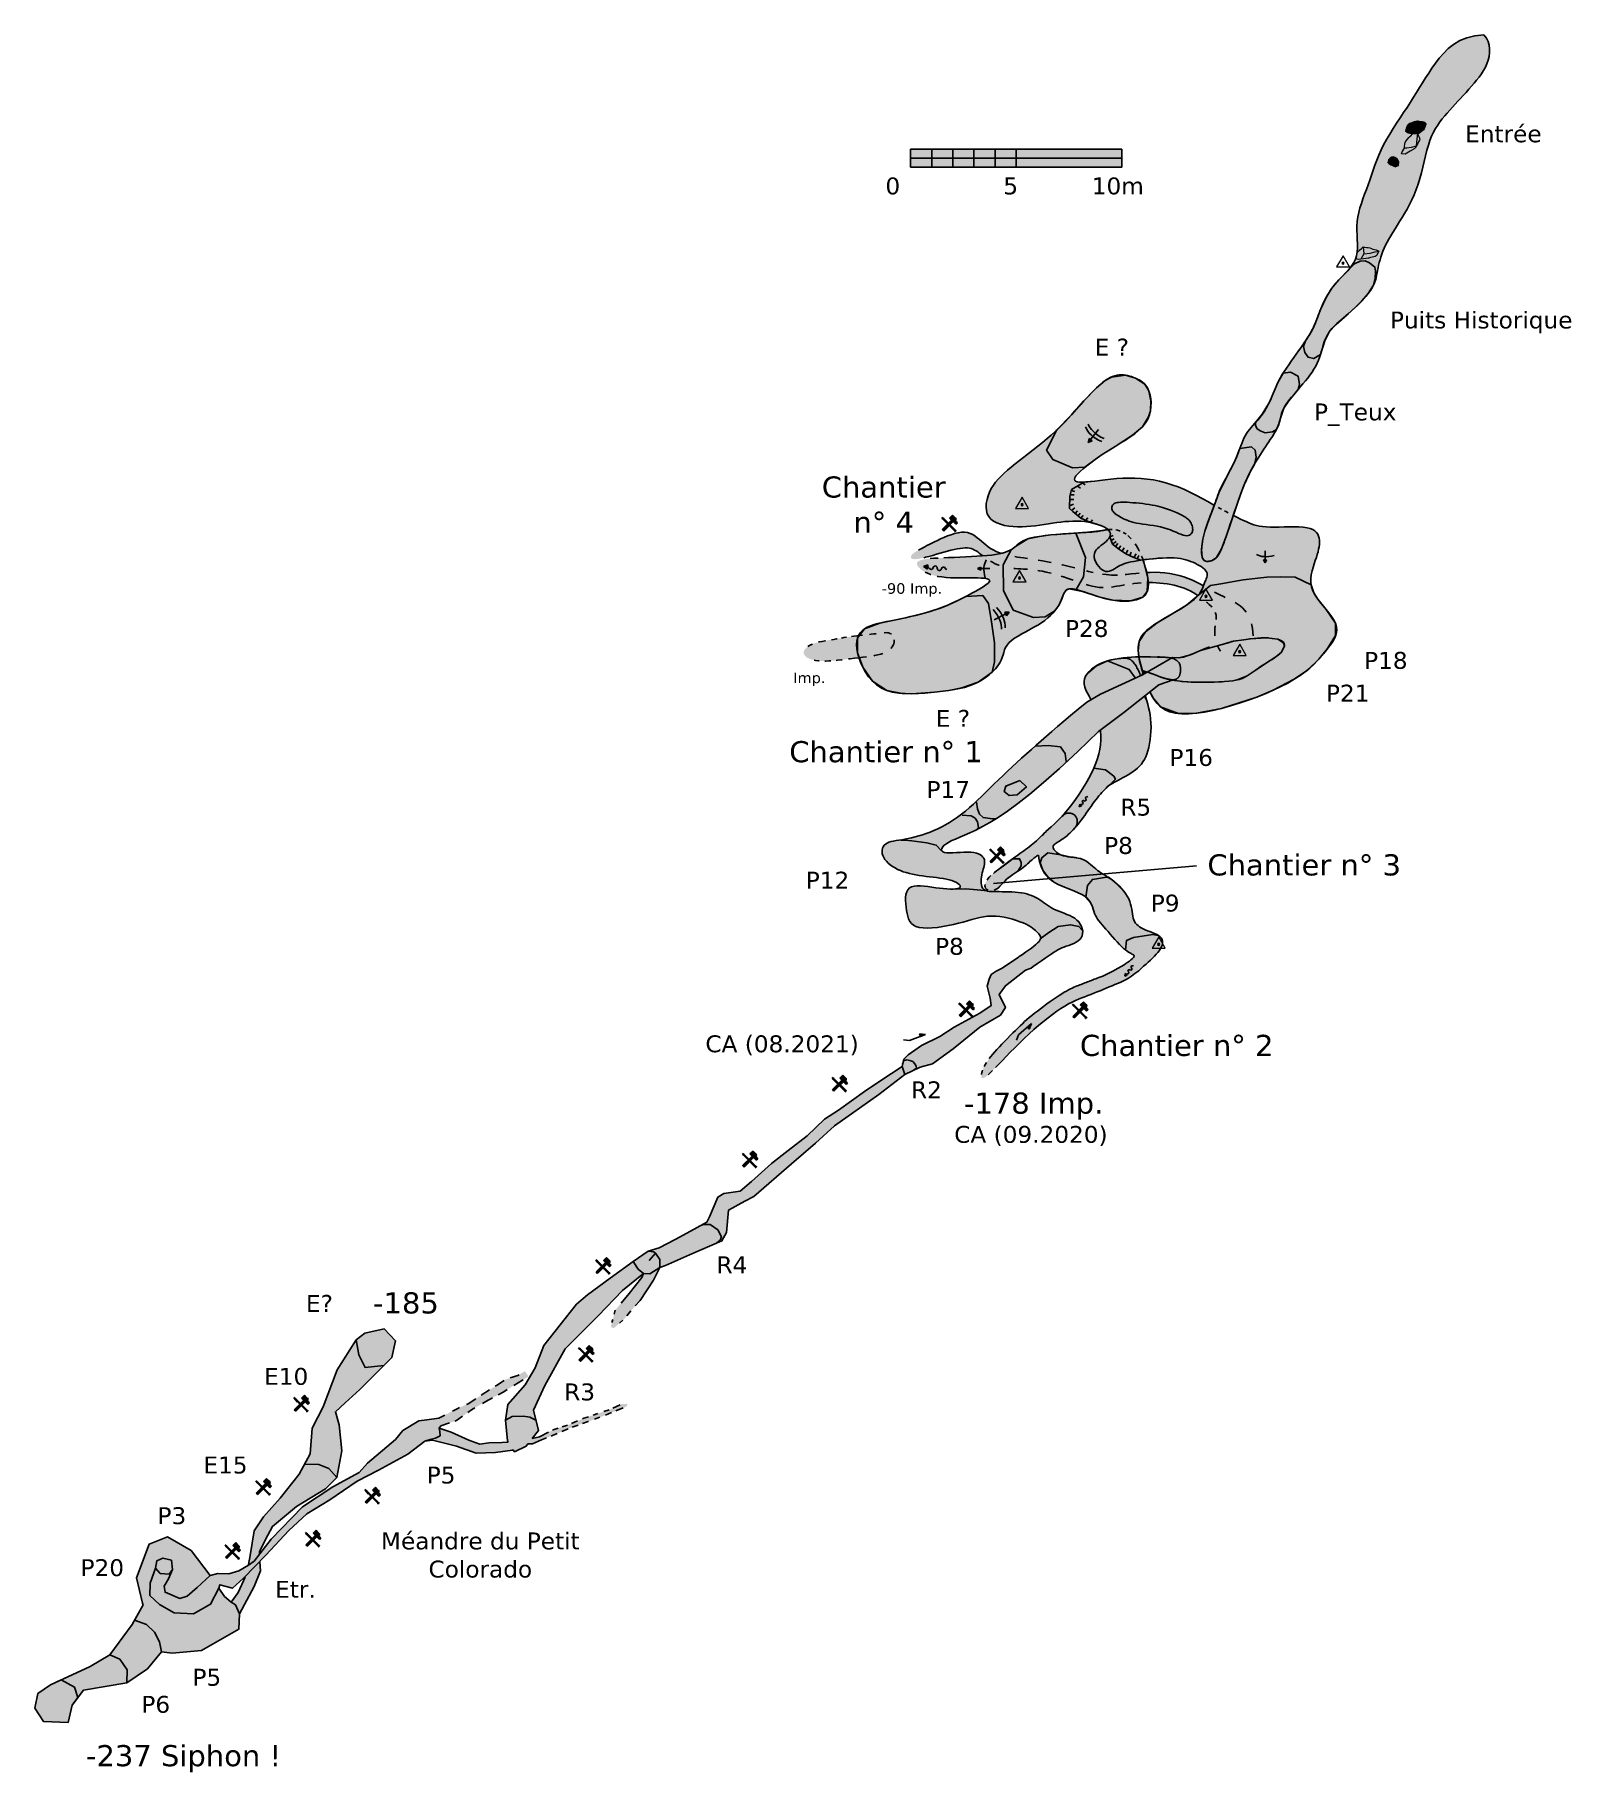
# Model space of a CAD drawing. Header units: metres. Extents: x -1178 to 131, y -250 to 398.
# Drawn here: x -223.3 to -150.6, y -188.8 to -106.6 of the extents above; entities that cross this region are included whole.
import ezdxf

# ---------------------------------------------------------------- set-up
doc = ezdxf.new("R2010")
doc.units = ezdxf.units.M
doc.header["$MEASUREMENT"] = 0
for name, color, linetype in [('Blocs - Actifs', 170, 'Continuous'), ("Blocs - Courant d'air", 204, 'Continuous'), ('Blocs - Echelle', 250, 'Continuous'), ('Blocs - Pentes', 36, 'Continuous'), ('Topo Dessin - Actifs', 170, 'Continuous'), ('Topo Dessin - Divers', 92, 'Continuous'), ('Topo Dessin - Galeries', 1, 'Continuous'), ('Topo Dessin - Légendes Grosses', 250, 'Continuous'), ('Topo Dessin - Puits', 248, 'Continuous'), ('Topo Dessin - Spéléothèmes', 26, 'Continuous')]:
    doc.layers.add(name, color=color, linetype=linetype)
doc.layers.add('Topo Dessin - Fond', color=7, linetype='Continuous', true_color=0xdedede)
doc.styles.add('PUITS', font='WINGDNG3.TTF')
doc.linetypes.add('PUITS_2', pattern='A,0.6,["p",PUITS,S=1,R=0,X=-0.4,Y=0],0.6', length=1.2)
doc.linetypes.add('PUITS_2-', pattern='A,0.6,["q",PUITS,S=1,R=0,X=-0.4,Y=-1],0.6', length=1.2)

msp = doc.modelspace()

# ---------------------------------------------------------------- texts
at = {"layer": 'Blocs - Echelle', "linetype": 'Continuous', "insert": (-183.076, -113.314), "char_height": 0.8, "attachment_point": 1}
msp.add_mtext_dynamic_manual_height_columns('{\\fVerdana|b0|i0|c0|p34;0              5          10m }', width=13.85704, gutter_width=12.5, heights=[1.624], dxfattribs=at)
at = {"layer": 'Topo Dessin - Légendes Grosses', "linetype": 'Continuous', "attachment_point": 1}
for s, width, heights, insert, char_height in [('{\\fVerdana|b0|i0|c0|p34;Entrée}', 8.87948, [0], (-155.631, -110.848), 0.8), ('{\\fVerdana|b0|i0|c0|p34;Puits Historique}', 8.87948, [0], (-159.191, -119.664), 0.8), ('\\pxqc;{\\fVerdana|b0|i0|c0|p34;E ?}', 2.4793, [0], (-173.598, -120.946), 0.8), ('\\pxqc;{\\fVerdana|b0|i0|c0|p34;P_Teux}', 8.87948, [0], (-165.275, -124.017), 0.8), ('\\pxqc;{\\fVerdana|b0|i0|c0|p34;Chantier n° 4}', 6.11353, [2.917], (-186.214, -127.472), 1), ('{\\fVerdana|b0|i0|c0|p34;-90 Imp.}', 3.04588, [0], (-183.249, -132.527), 0.5), ('\\pxqc;{\\fVerdana|b0|i0|c0|p34;P28}', 2.4793, [0], (-174.785, -134.27), 0.8), ('\\pxqc;{\\fVerdana|b0|i0|c0|p34;P18}', 2.4793, [0], (-160.626, -135.782), 0.8), ('\\pxqc;{\\fVerdana|b0|i0|c0|p34;Imp.}', 3.04588, [0], (-188.199, -136.759), 0.5), ('\\pxqc;{\\fVerdana|b0|i0|c0|p34;P21}', 2.4793, [0], (-162.432, -137.333), 0.8), ('\\pxqc;{\\fVerdana|b0|i0|c0|p34;E ?}', 2.4793, [0], (-181.119, -138.528), 0.8), ('{\\fVerdana|b0|i0|c0|p34;Chantier n° 1}', 12.58061, [1.892], (-187.629, -140.004), 1), ('\\pxqc;{\\fVerdana|b0|i0|c0|p34;P16}', 2.4793, [0], (-169.839, -140.378), 0.8), ('\\pxqc;{\\fVerdana|b0|i0|c0|p34;P17}', 2.4793, [0], (-181.339, -141.896), 0.8), ('\\pxqc;{\\fVerdana|b0|i0|c0|p34;R5}', 2.4793, [0], (-172.466, -142.731), 0.8), ('\\pxqc;{\\fVerdana|b0|i0|c0|p34;P8}', 2.4793, [0], (-173.281, -144.548), 0.8), ('{\\fVerdana|b0|i0|c0|p34;Chantier n° 3}', 12.58061, [1.892], (-167.833, -145.365), 1), ('{\\fVerdana|b0|i0|c0|p34;P12}', 2.4793, [0], (-186.845, -146.189), 0.8), ('\\pxqc;{\\fVerdana|b0|i0|c0|p34;P9}', 2.4793, [0], (-171.072, -147.274), 0.8), ('{\\fVerdana|b0|i0|c0|p34;P8}', 2.4793, [0], (-180.724, -149.321), 0.8), ('\\A1;{\\fVerdana|b0|i0|c0|p34;CA (08.2021)}', 7.55887, [0.996], (-191.598, -153.937), 0.8), ('{\\fVerdana|b0|i0|c0|p34;Chantier n° 2}', 12.58061, [1.892], (-173.87, -153.912), 1), ('{\\fVerdana|b0|i0|c0|p34;R2}', 2.4793, [0], (-181.866, -156.115), 0.8), ('{\\fVerdana|b0|i0|c0|p34;-178 Imp.}', 7.74722, [0], (-179.357, -156.645), 1), ('\\A1;{\\fVerdana|b0|i0|c0|p34;CA (09.2020)}', 7.62074, [1.15], (-179.818, -158.226), 0.8), ('{\\fVerdana|b0|i0|c0|p34;R4}', 2.4793, [0], (-191.075, -164.4), 0.8), ('{\\fVerdana|b0|i0|c0|p34;-185}', 9.98954, [0], (-207.33, -166.105), 1), ('{\\fVerdana|b0|i0|c0|p34;E?}', 2.4793, [0], (-210.508, -166.229), 0.8), ('{\\fVerdana|b0|i0|c0|p34;E10}', 2.4793, [0], (-212.486, -169.685), 0.8), ('{\\fVerdana|b0|i0|c0|p34;R3}', 2.4793, [0], (-198.281, -170.42), 0.8), ('{\\fVerdana|b0|i0|c0|p34;E15}', 2.4793, [0], (-215.363, -173.882), 0.8), ('{\\fVerdana|b0|i0|c0|p34;P5}', 2.4793, [0], (-204.791, -174.357), 0.8), ('{\\fVerdana|b0|i0|c0|p34;P3}', 2.4793, [0], (-217.535, -176.281), 0.8), ('\\pxqc;{\\fVerdana|b0|i0|c0|p34;Méandre du Petit Colorado}', 10.15932, [2.529], (-207.332, -177.476), 0.8), ('{\\fVerdana|b0|i0|c0|p34;P20}', 2.4793, [0], (-221.177, -178.741), 0.8), ('{\\fVerdana|b0|i0|c0|p34;Etr.}', 2.4793, [0], (-211.968, -179.769), 0.8), ('{\\fVerdana|b0|i0|c0|p34;P5}', 2.4793, [0], (-215.88, -183.931), 0.8), ('{\\fVerdana|b0|i0|c0|p34;P6}', 2.4793, [0], (-218.298, -185.213), 0.8), ('{\\fVerdana|b0|i0|c0|p34;-237 Siphon !}', 9.98954, [0], (-220.919, -187.544), 1)]:
    msp.add_mtext_dynamic_manual_height_columns(s, width=width, gutter_width=12.5, heights=heights, dxfattribs=dict(at, insert=insert, char_height=char_height))

# ---------------------------------------------------------------- blocks, each defined once
blk = doc.blocks.new('*U168')
at = {"layer": 'Blocs - Actifs'}
h = blk.add_hatch(color=256, dxfattribs=at)
h.dxf.hatch_style = 1
h.paths.add_polyline_path([(4.73, -1), (6.73, 0), (4.73, 1)])
for p, q in [((6.73, 0), (4.73, 1)), ((4.73, 1), (4.73, -1)), ((4.73, -1), (6.73, 0))]:
    blk.add_line(p, q, dxfattribs=at)
for centre, radius, start, end in [((4.94, 1.35), 1.36, 217.17945, 261.26354), ((-4.73, -1), 1, 28.4711, 90.00504)]:
    blk.add_arc(centre, radius, start, end, dxfattribs=at)
for centre, major_axis, ratio, start_param, end_param in [((-1, 0), (0, -1), 0.999831, 7.853982, 10.99523), ((3, 0), (0, -1), 0.999914, 2.121384, 4.712733), ((-3, 0), (0, 1), 1, 8.404856, 10.995574), ((1, 0), (1, 0), 0.999967, 3.141363, 6.283185)]:
    blk.add_ellipse(centre, major_axis=major_axis, ratio=ratio, start_param=start_param, end_param=end_param, dxfattribs=at)
blk = doc.blocks.new('Pente 002')
at = {"layer": 'Blocs - Pentes'}
h = blk.add_hatch(color=256, dxfattribs=at)
h.dxf.hatch_style = 1
h.paths.add_polyline_path([(2.51, -0.64), (3.7, -0.04), (2.51, 0.55)])
for p, q in [((2.51, -0.04), (2.51, 0.55)), ((2.51, 0.55), (2.51, -0.64)), ((3.7, -0.04), (2.51, 0.55)), ((-1.57, -0.04), (2.51, -0.04)), ((2.51, -0.64), (3.7, -0.04))]:
    blk.add_line(p, q, dxfattribs=at)
for points in [[(-0.44, 3.06), (-0.19, 2.01), (-0.04, 0.98), (0, 0), (-0.05, -0.92), (-0.17, -1.77), (-0.35, -2.54), (-0.58, -3.2), (-0.86, -3.74)], [(0.77, 3.11), (1.04, 2.01), (1.21, 0.98), (1.27, 0.03), (1.25, -0.85), (1.13, -1.67), (0.94, -2.43), (0.67, -3.15), (0.34, -3.81)]]:
    blk.add_lwpolyline(points, dxfattribs=at)
blk = doc.blocks.new('*U169')
at = {"layer": 'Blocs - Pentes'}
h = blk.add_hatch(color=256, dxfattribs=at)
h.dxf.hatch_style = 1
h.paths.add_polyline_path([(1.25, -0.6), (2.44, -0.01), (1.25, 0.59)])
for p, q in [((1.25, -0.01), (1.25, 0.59)), ((1.25, 0.59), (1.25, -0.6)), ((2.44, -0.01), (1.25, 0.59)), ((-2.28, -0.01), (1.25, -0.01)), ((1.25, -0.6), (2.44, -0.01))]:
    blk.add_line(p, q, dxfattribs=at)
blk.add_lwpolyline([(-0.49, 3.55), (-0.22, 2.45), (-0.05, 1.43), (0.01, 0.48), (-0.01, -0.41), (-0.13, -1.23), (-0.32, -1.99), (-0.59, -2.7), (-0.92, -3.37)], dxfattribs=at)
blk = doc.blocks.new('*U170')
at = {"layer": 'Blocs - Pentes'}
h = blk.add_hatch(color=256, dxfattribs=at)
h.dxf.hatch_style = 1
h.paths.add_polyline_path([(1.25, -0.6), (2.44, -0.01), (1.25, 0.59)])
for p, q in [((1.25, -0.01), (1.25, 0.59)), ((1.25, 0.59), (1.25, -0.6)), ((2.44, -0.01), (1.25, 0.59)), ((-2.28, -0.01), (1.25, -0.01)), ((1.25, -0.6), (2.44, -0.01))]:
    blk.add_line(p, q, dxfattribs=at)
blk.add_lwpolyline([(-0.49, 3.55), (-0.22, 2.45), (-0.05, 1.43), (0.01, 0.48), (-0.01, -0.41), (-0.13, -1.23), (-0.32, -1.99), (-0.59, -2.7), (-0.92, -3.37)], dxfattribs=at)
blk = doc.blocks.new('*U171')
at = {"layer": 'Blocs - Actifs'}
h = blk.add_hatch(color=256, dxfattribs=at)
h.dxf.hatch_style = 1
h.paths.add_polyline_path([(4.7, -1), (6.7, 0), (4.7, 1)])
for p, q in [((6.7, 0), (4.7, 1)), ((4.7, 1), (4.7, -1)), ((4.7, -1), (6.7, 0))]:
    blk.add_line(p, q, dxfattribs=at)
for centre, radius, start, end in [((4.9, 1.3), 1.36, 217.1795, 261.2635), ((-4.7, -1), 1, 28.4711, 90.005)]:
    blk.add_arc(centre, radius, start, end, dxfattribs=at)
for centre, major_axis, ratio, start_param, end_param in [((-1, 0), (0, -1), 0.999831, 7.853982, 10.99523), ((3, 0), (0, -1), 0.999914, 2.121384, 4.712733), ((-3, 0), (0, 1), 1, 8.404856, 10.995574), ((1, 0), (1, 0), 0.999967, 3.141363, 6.283185)]:
    blk.add_ellipse(centre, major_axis=major_axis, ratio=ratio, start_param=start_param, end_param=end_param, dxfattribs=at)
blk = doc.blocks.new('*U172')
at = {"layer": 'Topo Dessin - Divers'}
h = blk.add_hatch(color=256, dxfattribs=at)
h.dxf.hatch_style = 2
edge = h.paths.add_edge_path()
edge.add_spline(control_points=[(0.25, 0), (0.25, -0.14), (0.14, -0.25), (0, -0.25), (-0.14, -0.25), (-0.25, -0.14), (-0.25, 0), (-0.25, 0.14), (-0.14, 0.25), (0, 0.25), (0.14, 0.25), (0.25, 0.14), (0.25, 0)], knot_values=[0, 0, 0, 0, 1, 1, 1, 2, 2, 2, 3, 3, 3, 4, 4, 4, 4], degree=3, periodic=0)
at = {"layer": 'Topo Dessin - Divers', "lineweight": 5}
blk.add_lwpolyline([(-1.5, -0.87), (1.5, -0.87), (0, 1.73), (-1.5, -0.87)], dxfattribs=at)
blk.add_open_spline([(0.25, 0), (0.25, -0.14), (0.14, -0.25), (0, -0.25), (-0.14, -0.25), (-0.25, -0.14), (-0.25, 0), (-0.25, 0.14), (-0.14, 0.25), (0, 0.25), (0.14, 0.25), (0.25, 0.14), (0.25, 0)], degree=3, knots=[0, 0, 0, 0, 1, 1, 1, 2, 2, 2, 3, 3, 3, 4, 4, 4, 4], dxfattribs=at)
blk = doc.blocks.new('*U173')
at = {"layer": 'Topo Dessin - Divers'}
h = blk.add_hatch(color=256, dxfattribs=at)
h.dxf.hatch_style = 2
edge = h.paths.add_edge_path()
edge.add_spline(control_points=[(0.25, 0), (0.25, -0.14), (0.14, -0.25), (0, -0.25), (-0.14, -0.25), (-0.25, -0.14), (-0.25, 0), (-0.25, 0.14), (-0.14, 0.25), (0, 0.25), (0.14, 0.25), (0.25, 0.14), (0.25, 0)], knot_values=[0, 0, 0, 0, 1, 1, 1, 2, 2, 2, 3, 3, 3, 4, 4, 4, 4], degree=3, periodic=0)
at = {"layer": 'Topo Dessin - Divers', "lineweight": 5}
blk.add_lwpolyline([(-1.5, -0.87), (1.5, -0.87), (0, 1.73), (-1.5, -0.87)], dxfattribs=at)
blk.add_open_spline([(0.25, 0), (0.25, -0.14), (0.14, -0.25), (0, -0.25), (-0.14, -0.25), (-0.25, -0.14), (-0.25, 0), (-0.25, 0.14), (-0.14, 0.25), (0, 0.25), (0.14, 0.25), (0.25, 0.14), (0.25, 0)], degree=3, knots=[0, 0, 0, 0, 1, 1, 1, 2, 2, 2, 3, 3, 3, 4, 4, 4, 4], dxfattribs=at)
blk = doc.blocks.new('*U174')
at = {"layer": 'Topo Dessin - Divers'}
h = blk.add_hatch(color=256, dxfattribs=at)
h.dxf.hatch_style = 2
edge = h.paths.add_edge_path()
edge.add_spline(control_points=[(0.25, 0), (0.25, -0.14), (0.14, -0.25), (0, -0.25), (-0.14, -0.25), (-0.25, -0.14), (-0.25, 0), (-0.25, 0.14), (-0.14, 0.25), (0, 0.25), (0.14, 0.25), (0.25, 0.14), (0.25, 0)], knot_values=[0, 0, 0, 0, 1, 1, 1, 2, 2, 2, 3, 3, 3, 4, 4, 4, 4], degree=3, periodic=0)
at = {"layer": 'Topo Dessin - Divers', "lineweight": 5}
blk.add_lwpolyline([(-1.5, -0.87), (1.5, -0.87), (0, 1.73), (-1.5, -0.87)], dxfattribs=at)
blk.add_open_spline([(0.25, 0), (0.25, -0.14), (0.14, -0.25), (0, -0.25), (-0.14, -0.25), (-0.25, -0.14), (-0.25, 0), (-0.25, 0.14), (-0.14, 0.25), (0, 0.25), (0.14, 0.25), (0.25, 0.14), (0.25, 0)], degree=3, knots=[0, 0, 0, 0, 1, 1, 1, 2, 2, 2, 3, 3, 3, 4, 4, 4, 4], dxfattribs=at)
blk = doc.blocks.new('*U175')
at = {"layer": 'Topo Dessin - Divers'}
h = blk.add_hatch(color=256, dxfattribs=at)
h.dxf.hatch_style = 2
edge = h.paths.add_edge_path()
edge.add_spline(control_points=[(0.25, 0), (0.25, -0.14), (0.14, -0.25), (0, -0.25), (-0.14, -0.25), (-0.25, -0.14), (-0.25, 0), (-0.25, 0.14), (-0.14, 0.25), (0, 0.25), (0.14, 0.25), (0.25, 0.14), (0.25, 0)], knot_values=[0, 0, 0, 0, 1, 1, 1, 2, 2, 2, 3, 3, 3, 4, 4, 4, 4], degree=3, periodic=0)
at = {"layer": 'Topo Dessin - Divers', "lineweight": 5}
blk.add_lwpolyline([(-1.5, -0.87), (1.5, -0.87), (0, 1.73), (-1.5, -0.87)], dxfattribs=at)
blk.add_open_spline([(0.25, 0), (0.25, -0.14), (0.14, -0.25), (0, -0.25), (-0.14, -0.25), (-0.25, -0.14), (-0.25, 0), (-0.25, 0.14), (-0.14, 0.25), (0, 0.25), (0.14, 0.25), (0.25, 0.14), (0.25, 0)], degree=3, knots=[0, 0, 0, 0, 1, 1, 1, 2, 2, 2, 3, 3, 3, 4, 4, 4, 4], dxfattribs=at)
blk = doc.blocks.new('*U176')
at = {"layer": 'Topo Dessin - Divers'}
h = blk.add_hatch(color=256, dxfattribs=at)
h.dxf.hatch_style = 2
edge = h.paths.add_edge_path()
edge.add_spline(control_points=[(0.25, 0), (0.25, -0.14), (0.14, -0.25), (0, -0.25), (-0.14, -0.25), (-0.25, -0.14), (-0.25, 0), (-0.25, 0.14), (-0.14, 0.25), (0, 0.25), (0.14, 0.25), (0.25, 0.14), (0.25, 0)], knot_values=[0, 0, 0, 0, 1, 1, 1, 2, 2, 2, 3, 3, 3, 4, 4, 4, 4], degree=3, periodic=0)
at = {"layer": 'Topo Dessin - Divers', "lineweight": 5}
blk.add_lwpolyline([(-1.5, -0.87), (1.5, -0.87), (0, 1.73), (-1.5, -0.87)], dxfattribs=at)
blk.add_open_spline([(0.25, 0), (0.25, -0.14), (0.14, -0.25), (0, -0.25), (-0.14, -0.25), (-0.25, -0.14), (-0.25, 0), (-0.25, 0.14), (-0.14, 0.25), (0, 0.25), (0.14, 0.25), (0.25, 0.14), (0.25, 0)], degree=3, knots=[0, 0, 0, 0, 1, 1, 1, 2, 2, 2, 3, 3, 3, 4, 4, 4, 4], dxfattribs=at)
blk = doc.blocks.new('*U178')
at = {"layer": 'Topo Dessin - Spéléothèmes'}
h = blk.add_hatch(color=255, dxfattribs=at)
h.dxf.hatch_style = 2
edge = h.paths.add_edge_path()
edge.add_spline(control_points=[(-0.11, 1.18), (-0.53, 0.75), (-1.07, 0.53), (-1.18, 0.11), (-1.28, -0.32), (-1.28, -0.32), (-1.28, -0.64), (-1.28, -0.96), (-1.18, -1.07), (-0.53, -0.96), (0.11, -0.86), (0.86, -0.75), (0.86, -0.75), (0.86, -0.75), (1.39, -0.53), (1.71, -0.53), (2.03, -0.53), (2.25, -0.21), (2.25, -0.21), (2.25, -0.21), (2.57, 0.43), (2.57, 0.43), (2.57, 0.43), (2.25, 0.75), (1.82, 0.75), (1.39, 0.75), (1.18, 1.07), (0.75, 1.07), (0.32, 1.07), (-0.11, 1.18), (-0.11, 1.18)], knot_values=[0, 0, 0, 0, 1, 1, 1, 2, 2, 2, 3, 3, 3, 4, 4, 4, 5, 5, 5, 6, 6, 6, 7, 7, 7, 8, 8, 8, 9, 9, 9, 10, 10, 10, 10], degree=3, periodic=0)
at = {"layer": 'Topo Dessin - Spéléothèmes', "lineweight": 5}
for points in [[(0, 0), (-0.53, -0.96)], [(-0.11, 1.18), (0, 0), (1.07, 0.11), (1.93, 0.32), (2.57, 0.43)]]:
    blk.add_lwpolyline(points, dxfattribs=at)
at = {"layer": 'Topo Dessin - Spéléothèmes', "lineweight": 9}
blk.add_open_spline([(-0.11, 1.18), (-0.53, 0.75), (-1.07, 0.53), (-1.18, 0.11), (-1.28, -0.32), (-1.28, -0.32), (-1.28, -0.64), (-1.28, -0.96), (-1.18, -1.07), (-0.53, -0.96), (0.11, -0.86), (0.86, -0.75), (0.86, -0.75), (0.86, -0.75), (1.39, -0.53), (1.71, -0.53), (2.03, -0.53), (2.25, -0.21), (2.25, -0.21), (2.25, -0.21), (2.57, 0.43), (2.57, 0.43), (2.57, 0.43), (2.25, 0.75), (1.82, 0.75), (1.39, 0.75), (1.18, 1.07), (0.75, 1.07), (0.32, 1.07), (-0.11, 1.18), (-0.11, 1.18)], degree=3, knots=[0, 0, 0, 0, 1, 1, 1, 2, 2, 2, 3, 3, 3, 4, 4, 4, 5, 5, 5, 6, 6, 6, 7, 7, 7, 8, 8, 8, 9, 9, 9, 10, 10, 10, 10], dxfattribs=at)
blk = doc.blocks.new('*U177')
at = {"layer": 'Topo Dessin - Spéléothèmes'}
h = blk.add_hatch(color=255, dxfattribs=at)
h.dxf.hatch_style = 2
edge = h.paths.add_edge_path()
edge.add_spline(control_points=[(-0.35, 1.04), (-0.35, 1.04), (-0.99, 0.4), (-1.1, 0.08), (-1.2, -0.24), (-1.2, -0.89), (-1.2, -0.89), (-1.2, -0.89), (-1.63, -1.53), (-1.63, -1.53), (-1.63, -1.53), (-1.74, -1.85), (-1.74, -1.85), (-1.74, -1.85), (-1.1, -1.95), (-1.1, -1.95), (-1.1, -1.95), (-0.24, -1.42), (-0.24, -1.42), (-0.24, -1.42), (0.29, -1.1), (0.29, -1.1), (0.29, -1.1), (0.62, -0.99), (0.83, -0.56), (1.04, -0.14), (1.47, 0.61), (1.47, 0.61), (1.47, 0.61), (1.36, 1.04), (1.36, 1.04), (1.36, 1.04), (1.04, 1.57), (1.04, 1.57), (1.04, 1.57), (1.28, 1.98), (0.85, 1.87), (0.42, 1.77), (0.72, 2.11), (0.19, 1.57), (-0.35, 1.04), (-0.35, 1.04), (-0.35, 1.04)], knot_values=[0, 0, 0, 0, 1, 1, 1, 2, 2, 2, 3, 3, 3, 4, 4, 4, 5, 5, 5, 6, 6, 6, 7, 7, 7, 8, 8, 8, 9, 9, 9, 10, 10, 10, 11, 11, 11, 12, 12, 12, 13, 13, 13, 14, 14, 14, 14], degree=3, periodic=0)
at = {"layer": 'Topo Dessin - Spéléothèmes', "lineweight": 5}
blk.add_lwpolyline([(1.04, 1.57), (0.94, 0.72), (0.83, -0.56), (-0.03, -0.78), (-0.78, -0.89), (-1.2, -0.89)], dxfattribs=at)
at = {"layer": 'Topo Dessin - Spéléothèmes', "lineweight": 9}
blk.add_open_spline([(-0.35, 1.04), (-0.35, 1.04), (-0.99, 0.4), (-1.1, 0.08), (-1.2, -0.24), (-1.2, -0.89), (-1.2, -0.89), (-1.2, -0.89), (-1.63, -1.53), (-1.63, -1.53), (-1.63, -1.53), (-1.74, -1.85), (-1.74, -1.85), (-1.74, -1.85), (-1.1, -1.95), (-1.1, -1.95), (-1.1, -1.95), (-0.24, -1.42), (-0.24, -1.42), (-0.24, -1.42), (0.29, -1.1), (0.29, -1.1), (0.29, -1.1), (0.62, -0.99), (0.83, -0.56), (1.04, -0.14), (1.47, 0.61), (1.47, 0.61), (1.47, 0.61), (1.36, 1.04), (1.36, 1.04), (1.36, 1.04), (1.04, 1.57), (1.04, 1.57), (1.04, 1.57), (1.28, 1.98), (0.85, 1.87), (0.42, 1.77), (0.72, 2.11), (0.19, 1.57), (-0.35, 1.04), (-0.35, 1.04), (-0.35, 1.04)], degree=3, knots=[0, 0, 0, 0, 1, 1, 1, 2, 2, 2, 3, 3, 3, 4, 4, 4, 5, 5, 5, 6, 6, 6, 7, 7, 7, 8, 8, 8, 9, 9, 9, 10, 10, 10, 11, 11, 11, 12, 12, 12, 13, 13, 13, 14, 14, 14, 14], dxfattribs=at)
blk = doc.blocks.new('*U179')
at = {"layer": 'Topo Dessin - Spéléothèmes'}
h = blk.add_hatch(color=255, dxfattribs=at)
h.dxf.hatch_style = 2
edge = h.paths.add_edge_path()
edge.add_spline(control_points=[(-0.93, -0.16), (-0.93, -0.16), (-0.39, 0.48), (-0.07, 0.37), (0.25, 0.27), (0.57, 0.05), (0.57, 0.05), (0.57, 0.05), (0.89, -0.48), (0.89, -0.48), (0.89, -0.48), (0.78, -1.12), (0.78, -1.12), (0.78, -1.12), (0.25, -1.34), (0.25, -1.34), (0.25, -1.34), (-0.18, -1.12), (-0.5, -1.02), (-0.82, -0.91), (-1.03, -0.59), (-1.03, -0.59), (-1.03, -0.59), (-0.93, -0.16), (-0.93, -0.16)], knot_values=[0, 0, 0, 0, 1, 1, 1, 2, 2, 2, 3, 3, 3, 4, 4, 4, 5, 5, 5, 6, 6, 6, 7, 7, 7, 8, 8, 8, 8], degree=3, periodic=0)
at = {"layer": 'Topo Dessin - Spéléothèmes', "lineweight": 5}
for points in [[(0, 0), (-0.5, -1.02)], [(-0.09, 0.38), (0, 0), (0.78, -1.12)]]:
    blk.add_lwpolyline(points, dxfattribs=at)
at = {"layer": 'Topo Dessin - Spéléothèmes', "lineweight": 9}
blk.add_open_spline([(-0.93, -0.16), (-0.93, -0.16), (-0.39, 0.48), (-0.07, 0.37), (0.25, 0.27), (0.57, 0.05), (0.57, 0.05), (0.57, 0.05), (0.89, -0.48), (0.89, -0.48), (0.89, -0.48), (0.78, -1.12), (0.78, -1.12), (0.78, -1.12), (0.25, -1.34), (0.25, -1.34), (0.25, -1.34), (-0.18, -1.12), (-0.5, -1.02), (-0.82, -0.91), (-1.03, -0.59), (-1.03, -0.59), (-1.03, -0.59), (-0.93, -0.16), (-0.93, -0.16)], degree=3, knots=[0, 0, 0, 0, 1, 1, 1, 2, 2, 2, 3, 3, 3, 4, 4, 4, 5, 5, 5, 6, 6, 6, 7, 7, 7, 8, 8, 8, 8], dxfattribs=at)
blk = doc.blocks.new('*U180')
at = {"layer": 'Topo Dessin - Spéléothèmes'}
h = blk.add_hatch(color=255, dxfattribs=at)
h.dxf.hatch_style = 2
edge = h.paths.add_edge_path()
edge.add_spline(control_points=[(8, 26.8), (0, 26.8), (-10.7, 21.4), (-18.7, 18.7), (-26.7, 16.1), (-34.8, 13.4), (-37.4, 2.7), (-40.1, -8), (-42.8, -18.7), (-42.8, -18.7), (-42.8, -18.7), (-40.1, -24.1), (-32.1, -26.7), (-24.1, -29.4), (-8, -29.4), (-8, -29.4), (-8, -29.4), (13.4, -29.4), (13.4, -29.4), (13.4, -29.4), (32.1, -16), (32.1, -16), (32.1, -16), (37.4, -10.7), (40.1, -2.7), (42.8, 5.4), (45.5, 13.4), (45.5, 13.4), (45.5, 13.4), (40.1, 24.1), (29.4, 24.1), (18.7, 24.1), (8, 26.8), (8, 26.8)], knot_values=[0, 0, 0, 0, 1, 1, 1, 2, 2, 2, 3, 3, 3, 4, 4, 4, 5, 5, 5, 6, 6, 6, 7, 7, 7, 8, 8, 8, 9, 9, 9, 10, 10, 10, 11, 11, 11, 11], degree=3, periodic=0)
at = {"layer": 'Topo Dessin - Spéléothèmes', "lineweight": 5}
for points in [[(-37.4, 2.7), (0, 0), (24.1, 16.1), (45.5, 13.4)], [(0, 0), (13.4, -29.4)]]:
    blk.add_lwpolyline(points, dxfattribs=at)
at = {"layer": 'Topo Dessin - Spéléothèmes', "lineweight": 9}
blk.add_open_spline([(8, 26.8), (0, 26.8), (-10.7, 21.4), (-18.7, 18.7), (-26.7, 16.1), (-34.8, 13.4), (-37.4, 2.7), (-40.1, -8), (-42.8, -18.7), (-42.8, -18.7), (-42.8, -18.7), (-40.1, -24.1), (-32.1, -26.7), (-24.1, -29.4), (-8, -29.4), (-8, -29.4), (-8, -29.4), (13.4, -29.4), (13.4, -29.4), (13.4, -29.4), (32.1, -16), (32.1, -16), (32.1, -16), (37.4, -10.7), (40.1, -2.7), (42.8, 5.4), (45.5, 13.4), (45.5, 13.4), (45.5, 13.4), (40.1, 24.1), (29.4, 24.1), (18.7, 24.1), (8, 26.8), (8, 26.8)], degree=3, knots=[0, 0, 0, 0, 1, 1, 1, 2, 2, 2, 3, 3, 3, 4, 4, 4, 5, 5, 5, 6, 6, 6, 7, 7, 7, 8, 8, 8, 9, 9, 9, 10, 10, 10, 11, 11, 11, 11], dxfattribs=at)
blk = doc.blocks.new('*U181')
at = {"layer": 'Blocs - Actifs'}
h = blk.add_hatch(color=256, dxfattribs=at)
h.dxf.hatch_style = 1
h.paths.add_polyline_path([(4.7, -1), (6.7, 0), (4.7, 1)])
for p, q in [((6.7, 0), (4.7, 1)), ((4.7, 1), (4.7, -1)), ((4.7, -1), (6.7, 0))]:
    blk.add_line(p, q, dxfattribs=at)
for centre, radius, start, end in [((4.9, 1.3), 1.36, 217.1795, 261.2635), ((-4.7, -1), 1, 28.4711, 90.005)]:
    blk.add_arc(centre, radius, start, end, dxfattribs=at)
for centre, major_axis, ratio, start_param, end_param in [((-1, 0), (0, -1), 0.999831, 7.853982, 10.99523), ((3, 0), (0, -1), 0.999914, 2.121384, 4.712733), ((-3, 0), (0, 1), 1, 8.404856, 10.995574), ((1, 0), (1, 0), 0.999967, 3.141363, 6.283185)]:
    blk.add_ellipse(centre, major_axis=major_axis, ratio=ratio, start_param=start_param, end_param=end_param, dxfattribs=at)
blk = doc.blocks.new('*U182')
at = {"layer": 'Topo Dessin - Divers'}
h = blk.add_hatch(color=256, dxfattribs=at)
h.dxf.hatch_style = 2
edge = h.paths.add_edge_path()
edge.add_spline(control_points=[(0.25, 0), (0.25, -0.14), (0.14, -0.25), (0, -0.25), (-0.14, -0.25), (-0.25, -0.14), (-0.25, 0), (-0.25, 0.14), (-0.14, 0.25), (0, 0.25), (0.14, 0.25), (0.25, 0.14), (0.25, 0)], knot_values=[0, 0, 0, 0, 1, 1, 1, 2, 2, 2, 3, 3, 3, 4, 4, 4, 4], degree=3, periodic=0)
at = {"layer": 'Topo Dessin - Divers', "lineweight": 5}
blk.add_lwpolyline([(-1.5, -0.87), (1.5, -0.87), (0, 1.73), (-1.5, -0.87)], dxfattribs=at)
blk.add_open_spline([(0.25, 0), (0.25, -0.14), (0.14, -0.25), (0, -0.25), (-0.14, -0.25), (-0.25, -0.14), (-0.25, 0), (-0.25, 0.14), (-0.14, 0.25), (0, 0.25), (0.14, 0.25), (0.25, 0.14), (0.25, 0)], degree=3, knots=[0, 0, 0, 0, 1, 1, 1, 2, 2, 2, 3, 3, 3, 4, 4, 4, 4], dxfattribs=at)
blk = doc.blocks.new('CA 001')
at = {"layer": "Blocs - Courant d'air"}
h = blk.add_hatch(color=256, dxfattribs=at)
h.dxf.hatch_style = 1
h.paths.add_polyline_path([(1, 0.5), (0, 0), (1, 0)])
for p, q in [((1, 0.5), (0, 0)), ((0, 0), (3.25, 0)), ((0, 0), (1, 0)), ((1, 0), (1, 0.5)), ((4.25, 0.5), (3.25, 0))]:
    blk.add_line(p, q, dxfattribs=at)
blk = doc.blocks.new('Désob')
at = {"layer": "Blocs - Courant d'air"}
h = blk.add_hatch(color=256, dxfattribs=at)
h.dxf.hatch_style = 1
h.paths.add_polyline_path([(-0.49, 0.56), (-0.67, 0.67), (-0.56, 0.49), (-0.3, 0.23), (0.62, -0.7), (0.7, -0.62)])
h = blk.add_hatch(color=256, dxfattribs=at)
h.dxf.hatch_style = 1
h.paths.add_polyline_path([(0.85, 0.15), (0.65, 0.35, 0.414758), (0.65, 0.63), (0.38, 0.9), (0.08, 0.61), (0.69, 0)])
h.paths.add_polyline_path([(0.43, 0.26), (0.28, 0.4), (-0.64, -0.52), (-0.49, -0.67)])
h = blk.add_hatch(color=256, dxfattribs=at)
h.dxf.hatch_style = 1
h.paths.add_polyline_path([(0.71, -0.61, 0.414214), (0.68, -0.61), (0.7, -0.62), (0.62, -0.7), (0.61, -0.71, 0.414214), (0.64, -0.71), (0.71, -0.64, 0.414214)])
h.paths.add_polyline_path([(0.61, -0.68, 0.414214), (0.61, -0.71), (0.62, -0.7)])
for p, q in [((-0.67, 0.67), (-0.49, 0.56)), ((-0.56, 0.49), (-0.67, 0.67)), ((-0.67, 0.67), (0.67, -0.67)), ((-0.64, -0.52), (0.28, 0.4)), ((0.62, -0.7), (-0.56, 0.49)), ((-0.3, 0.23), (-0.56, 0.49)), ((0.7, -0.62), (-0.49, 0.56)), ((0.43, 0.26), (-0.49, -0.67)), ((0.08, 0.61), (0.38, 0.9)), ((0.69, 0), (0.08, 0.61)), ((0.38, 0.9), (0.65, 0.63)), ((0.65, 0.35), (0.85, 0.15)), ((0.85, 0.15), (0.69, 0)), ((-0.49, -0.67), (-0.64, -0.52)), ((0.61, -0.68), (0.61, -0.68)), ((0.61, -0.71), (0.61, -0.71)), ((0.61, -0.71), (0.61, -0.71)), ((0.61, -0.71), (0.61, -0.71)), ((0.7, -0.62), (0.62, -0.7)), ((0.64, -0.71), (0.71, -0.64)), ((0.68, -0.61), (0.68, -0.61)), ((0.71, -0.61), (0.71, -0.61)), ((0.71, -0.61), (0.71, -0.61))]:
    blk.add_line(p, q, dxfattribs=at)
for centre, radius, start, end in [((0.51, 0.49), 0.203, 315, 45), ((0.62, -0.7), 0.02, 135, 225), ((0.62, -0.7), 0.02, 225, 315), ((0.7, -0.62), 0.02, 45, 135), ((0.7, -0.62), 0.02, 315, 45)]:
    blk.add_arc(centre, radius, start, end, dxfattribs=at)

# ---------------------------------------------------------------- hatches: boundary and pattern name
at = {"layer": 'Blocs - Echelle'}
h = msp.add_hatch(color=255, dxfattribs=at)
h.dxf.hatch_style = 1
h.paths.add_polyline_path([(-181.886, -112.407), (-181.886, -112.827), (-180.886, -112.827), (-180.886, -112.407)])
h.paths.add_polyline_path([(-179.886, -112.407), (-179.886, -111.977), (-180.886, -111.977), (-180.886, -112.407)])
h.paths.add_polyline_path([(-179.886, -112.407), (-179.886, -112.827), (-178.886, -112.827), (-178.886, -112.407)])
h.paths.add_polyline_path([(-177.886, -112.407), (-177.886, -111.977), (-178.886, -111.977), (-178.886, -112.407)])
h.paths.add_polyline_path([(-176.886, -112.827), (-176.886, -112.407), (-177.886, -112.407), (-177.886, -112.827)])
h.paths.add_polyline_path([(-176.886, -111.977), (-176.886, -112.407), (-171.886, -112.407), (-171.886, -111.977)])
h = msp.add_hatch(color=250, dxfattribs=at)
h.dxf.hatch_style = 1
h.paths.add_polyline_path([(-181.886, -111.977), (-181.886, -112.407), (-180.886, -112.407), (-180.886, -111.977)])
h.paths.add_polyline_path([(-179.886, -112.827), (-179.886, -112.407), (-180.886, -112.407), (-180.886, -112.827)])
h.paths.add_polyline_path([(-179.886, -111.977), (-179.886, -112.407), (-178.886, -112.407), (-178.886, -111.977)])
h.paths.add_polyline_path([(-177.886, -112.827), (-177.886, -112.407), (-178.886, -112.407), (-178.886, -112.827)])
h.paths.add_polyline_path([(-177.886, -111.977), (-177.886, -112.407), (-176.886, -112.407), (-176.886, -111.977)])
h.paths.add_polyline_path([(-176.886, -112.407), (-176.886, -112.827), (-171.886, -112.827), (-171.886, -112.407)])
at = {"layer": 'Topo Dessin - Actifs'}
h = msp.add_hatch(color=256, dxfattribs=at)
h.dxf.hatch_style = 1
h.paths.add_polyline_path([(-221.304, -185.298), (-221.458, -184.8), (-222.09, -184.452), (-222.598, -184.687), (-223.193, -185.098), (-223.345, -185.791), (-222.935, -186.425), (-221.762, -186.468), (-221.575, -185.653)])
at = {"layer": 'Topo Dessin - Fond'}
h = msp.add_hatch(color=256, dxfattribs=at)
h.dxf.hatch_style = 1
h.paths.add_polyline_path([(-160.543, -114.54), (-160.611, -114.755), (-160.668, -114.97), (-160.713, -115.185), (-160.743, -115.401), (-160.756, -115.617), (-160.756, -115.833), (-160.749, -116.046), (-160.731, -116.412), (-160.732, -116.768), (-160.791, -117.101), (-160.901, -117.334), (-160.988, -117.476), (-161.087, -117.608), (-161.193, -117.733), (-161.303, -117.85), (-161.412, -117.961), (-161.518, -118.067), (-161.616, -118.169), (-161.706, -118.269), (-161.79, -118.366), (-161.869, -118.463), (-161.942, -118.56), (-162.01, -118.657), (-162.075, -118.757), (-162.137, -118.861), (-162.197, -118.968), (-162.254, -119.078), (-162.309, -119.19), (-162.362, -119.303), (-162.412, -119.417), (-162.46, -119.529), (-162.505, -119.64), (-162.547, -119.748), (-162.587, -119.853), (-162.682, -120.103), (-162.764, -120.304), (-162.855, -120.5), (-162.966, -120.703), (-163.104, -120.927), (-163.267, -121.172), (-163.415, -121.384), (-163.519, -121.53), (-163.63, -121.685), (-163.746, -121.847), (-163.864, -122.012), (-163.982, -122.18), (-164.096, -122.346), (-164.204, -122.51), (-164.304, -122.667), (-164.392, -122.816), (-164.467, -122.955), (-164.53, -123.086), (-164.585, -123.208), (-164.633, -123.326), (-164.677, -123.439), (-164.777, -123.705), (-164.888, -123.948), (-165.014, -124.185), (-165.157, -124.418), (-165.311, -124.636), (-165.462, -124.817), (-165.686, -125.063), (-165.762, -125.149), (-165.839, -125.242), (-165.913, -125.339), (-165.982, -125.441), (-166.046, -125.551), (-166.104, -125.667), (-166.159, -125.786), (-166.209, -125.907), (-166.256, -126.028), (-166.3, -126.147), (-166.398, -126.416), (-166.478, -126.617), (-166.557, -126.794), (-166.644, -126.973), (-166.742, -127.156), (-166.925, -127.486), (-166.967, -127.562), (-167.03, -127.68), (-167.092, -127.797), (-167.151, -127.913), (-167.205, -128.027), (-167.253, -128.138), (-167.297, -128.246), (-167.338, -128.353), (-167.377, -128.461), (-167.416, -128.572), (-167.511, -128.846), (-167.592, -129.06), (-167.645, -129.198), (-167.7, -129.341), (-167.756, -129.486), (-167.811, -129.632), (-167.863, -129.777), (-167.912, -129.919), (-167.956, -130.057), (-167.993, -130.189), (-168.024, -130.316), (-168.05, -130.437), (-168.07, -130.552), (-168.085, -130.661), (-168.096, -130.765), (-168.104, -130.864), (-168.108, -130.958), (-168.109, -131.046), (-168.106, -131.129), (-168.099, -131.205), (-168.086, -131.274), (-168.067, -131.335), (-168.041, -131.387), (-168.007, -131.43), (-167.964, -131.462), (-167.912, -131.484), (-167.853, -131.495), (-167.787, -131.495), (-167.717, -131.484), (-167.646, -131.463), (-167.574, -131.431), (-167.504, -131.389), (-167.438, -131.336), (-167.376, -131.272), (-167.319, -131.198), (-167.265, -131.111), (-167.214, -131.013), (-167.163, -130.901), (-167.111, -130.775), (-167.058, -130.635), (-167.002, -130.48), (-166.943, -130.311), (-166.88, -130.128), (-166.815, -129.935), (-166.748, -129.736), (-166.68, -129.532), (-166.565, -129.189), (-166.436, -128.808), (-166.31, -128.447), (-166.184, -128.105), (-166.053, -127.783), (-165.917, -127.48), (-165.768, -127.187), (-165.611, -126.905), (-165.45, -126.636), (-165.288, -126.382), (-165.159, -126.187), (-165.079, -126.067), (-165.001, -125.951), (-164.926, -125.838), (-164.854, -125.73), (-164.786, -125.625), (-164.724, -125.526), (-164.666, -125.43), (-164.614, -125.34), (-164.568, -125.253), (-164.526, -125.169), (-164.49, -125.089), (-164.458, -125.011), (-164.432, -124.935), (-164.41, -124.861), (-164.392, -124.788), (-164.377, -124.715), (-164.332, -124.49), (-164.248, -124.284), (-164.142, -124.102), (-163.991, -123.895), (-163.848, -123.718), (-163.749, -123.6), (-163.644, -123.477), (-163.419, -123.215), (-163.31, -123.086), (-163.196, -122.949), (-163.086, -122.811), (-162.979, -122.671), (-162.879, -122.53), (-162.788, -122.389), (-162.706, -122.248), (-162.636, -122.108), (-162.576, -121.969), (-162.524, -121.832), (-162.48, -121.698), (-162.44, -121.568), (-162.404, -121.442), (-162.327, -121.174), (-162.239, -120.941), (-162.148, -120.757), (-162.039, -120.587), (-161.909, -120.43), (-161.753, -120.277), (-161.605, -120.148), (-161.503, -120.061), (-161.393, -119.968), (-161.275, -119.867), (-161.148, -119.757), (-161.013, -119.637), (-160.873, -119.508), (-160.731, -119.373), (-160.591, -119.233), (-160.456, -119.092), (-160.33, -118.95), (-160.215, -118.811), (-160.117, -118.675), (-160.036, -118.546), (-159.971, -118.422), (-159.92, -118.302), (-159.881, -118.185), (-159.849, -118.07), (-159.824, -117.954), (-159.801, -117.838), (-159.765, -117.643), (-159.713, -117.404), (-159.643, -117.145), (-159.551, -116.874), (-159.435, -116.601), (-159.32, -116.38), (-159.237, -116.231), (-159.148, -116.078), (-159.053, -115.919), (-158.951, -115.754), (-158.845, -115.582), (-158.734, -115.402), (-158.619, -115.213), (-158.501, -115.016), (-158.383, -114.81), (-158.267, -114.594), (-158.154, -114.369), (-158.046, -114.134), (-157.945, -113.889), (-157.853, -113.634), (-157.771, -113.369), (-157.698, -113.098), (-157.631, -112.825), (-157.568, -112.553), (-157.464, -112.112), (-157.374, -111.786), (-157.301, -111.56), (-157.22, -111.353), (-157.13, -111.165), (-157.034, -110.993), (-156.932, -110.833), (-156.824, -110.683), (-156.712, -110.54), (-156.595, -110.402), (-156.475, -110.265), (-156.353, -110.128), (-156.229, -109.989), (-156.104, -109.85), (-155.977, -109.709), (-155.849, -109.568), (-155.72, -109.426), (-155.591, -109.284), (-155.463, -109.141), (-155.335, -108.998), (-155.209, -108.854), (-155.087, -108.708), (-154.971, -108.559), (-154.863, -108.408), (-154.764, -108.252), (-154.676, -108.092), (-154.601, -107.927), (-154.541, -107.757), (-154.498, -107.582), (-154.474, -107.405), (-154.473, -107.228), (-154.497, -107.053), (-154.547, -106.882), (-154.628, -106.716), (-154.741, -106.557), (-155.177, -106.601), (-155.558, -106.697), (-155.891, -106.837), (-156.182, -107.012), (-156.435, -107.215), (-156.659, -107.438), (-156.857, -107.672), (-157.036, -107.909), (-157.202, -108.142), (-157.357, -108.373), (-157.504, -108.601), (-157.646, -108.828), (-157.787, -109.056), (-157.928, -109.286), (-158.072, -109.518), (-158.223, -109.756), (-158.382, -109.998), (-158.547, -110.245), (-158.715, -110.496), (-158.882, -110.749), (-159.046, -111.004), (-159.204, -111.259), (-159.353, -111.512), (-159.489, -111.764), (-159.611, -112.013), (-159.72, -112.258), (-159.817, -112.5), (-159.907, -112.739), (-159.99, -112.975), (-160.069, -113.207), (-160.196, -113.581), (-160.307, -113.885), (-160.389, -114.106), (-160.468, -114.324)])
h = msp.add_hatch(color=256, dxfattribs=at)
h.dxf.hatch_style = 1
h.paths.add_polyline_path([(-175.499, -147.705), (-175.589, -147.641), (-175.678, -147.579), (-175.768, -147.519), (-175.86, -147.463), (-175.955, -147.41), (-176.054, -147.361), (-176.158, -147.316), (-176.268, -147.276), (-176.385, -147.241), (-176.509, -147.212), (-176.642, -147.187), (-176.784, -147.169), (-176.933, -147.155), (-177.086, -147.146), (-177.241, -147.14), (-177.395, -147.136), (-177.545, -147.134), (-177.688, -147.133), (-177.823, -147.132), (-177.946, -147.131), (-178.057, -147.126), (-178.157, -147.118), (-178.245, -147.104), (-178.322, -147.083), (-178.387, -147.053), (-178.44, -147.013), (-178.482, -146.96), (-178.513, -146.894), (-178.533, -146.817), (-178.544, -146.73), (-178.547, -146.637), (-178.542, -146.54), (-178.531, -146.44), (-178.515, -146.341), (-178.495, -146.244), (-178.471, -146.152), (-178.447, -146.065), (-178.423, -145.982), (-178.403, -145.903), (-178.387, -145.827), (-178.379, -145.755), (-178.38, -145.685), (-178.392, -145.618), (-178.418, -145.554), (-178.457, -145.493), (-178.512, -145.436), (-178.582, -145.385), (-178.668, -145.341), (-178.771, -145.306), (-178.892, -145.28), (-179.032, -145.264), (-179.19, -145.259), (-179.36, -145.263), (-179.537, -145.272), (-179.713, -145.283), (-179.882, -145.291), (-180.037, -145.295), (-180.173, -145.29), (-180.281, -145.274), (-180.358, -145.243), (-180.403, -145.199), (-180.417, -145.145), (-180.401, -145.082), (-180.358, -145.013), (-180.287, -144.939), (-180.19, -144.865), (-180.069, -144.79), (-179.924, -144.718), (-179.755, -144.643), (-179.559, -144.56), (-179.335, -144.465), (-179.081, -144.352), (-178.797, -144.216), (-178.48, -144.052), (-178.129, -143.855), (-177.741, -143.617), (-177.304, -143.326), (-176.808, -142.964), (-176.239, -142.517), (-175.585, -141.967), (-174.834, -141.299), (-173.973, -140.498), (-172.99, -139.547), (-171.795, -138.656), (-170.552, -137.673), (-170.486, -137.814), (-170.367, -138.018), (-170.225, -138.207), (-170.057, -138.374), (-169.858, -138.513), (-169.624, -138.619), (-169.352, -138.687), (-169.046, -138.719), (-168.71, -138.719), (-168.349, -138.688), (-167.967, -138.632), (-167.569, -138.552), (-167.16, -138.453), (-166.744, -138.338), (-166.325, -138.209), (-165.909, -138.069), (-165.5, -137.919), (-165.102, -137.761), (-164.72, -137.596), (-164.359, -137.426), (-164.023, -137.253), (-163.718, -137.078), (-163.445, -136.902), (-163.204, -136.726), (-162.989, -136.551), (-162.799, -136.377), (-162.629, -136.206), (-162.475, -136.036), (-162.334, -135.869), (-162.203, -135.706), (-162.079, -135.546), (-161.966, -135.389), (-161.868, -135.233), (-161.79, -135.077), (-161.736, -134.919), (-161.713, -134.758), (-161.723, -134.592), (-161.772, -134.421), (-161.863, -134.243), (-161.986, -134.059), (-162.133, -133.87), (-162.291, -133.678), (-162.452, -133.482), (-162.603, -133.285), (-162.736, -133.087), (-162.839, -132.89), (-162.904, -132.694), (-162.936, -132.501), (-162.938, -132.312), (-162.918, -132.127), (-162.881, -131.948), (-162.833, -131.776), (-162.778, -131.611), (-162.724, -131.456), (-162.675, -131.309), (-162.632, -131.172), (-162.596, -131.043), (-162.567, -130.92), (-162.545, -130.805), (-162.532, -130.694), (-162.526, -130.589), (-162.53, -130.487), (-162.543, -130.388), (-162.567, -130.294), (-162.606, -130.206), (-162.663, -130.124), (-162.74, -130.052), (-162.839, -129.989), (-162.964, -129.938), (-163.117, -129.9), (-163.299, -129.875), (-163.506, -129.862), (-163.729, -129.858), (-163.964, -129.86), (-164.201, -129.865), (-164.436, -129.871), (-164.66, -129.874), (-164.868, -129.872), (-165.053, -129.863), (-165.219, -129.847), (-165.368, -129.823), (-165.504, -129.793), (-165.632, -129.756), (-165.755, -129.713), (-165.876, -129.665), (-166, -129.612), (-166.13, -129.553), (-166.267, -129.489), (-166.414, -129.417), (-166.571, -129.339), (-166.609, -129.319), (-166.611, -129.327), (-166.68, -129.532), (-166.748, -129.736), (-166.815, -129.935), (-166.88, -130.128), (-166.943, -130.311), (-167.002, -130.48), (-167.058, -130.635), (-167.111, -130.775), (-167.163, -130.901), (-167.214, -131.013), (-167.265, -131.111), (-167.319, -131.198), (-167.376, -131.272), (-167.438, -131.336), (-167.504, -131.389), (-167.574, -131.431), (-167.646, -131.463), (-167.717, -131.484), (-167.787, -131.495), (-167.853, -131.495), (-167.912, -131.484), (-167.964, -131.462), (-168.007, -131.43), (-168.041, -131.387), (-168.067, -131.335), (-168.086, -131.274), (-168.099, -131.205), (-168.106, -131.129), (-168.109, -131.046), (-168.108, -130.958), (-168.104, -130.864), (-168.096, -130.765), (-168.085, -130.661), (-168.07, -130.552), (-168.05, -130.437), (-168.024, -130.316), (-167.993, -130.189), (-167.956, -130.057), (-167.912, -129.919), (-167.863, -129.777), (-167.811, -129.632), (-167.756, -129.486), (-167.7, -129.341), (-167.645, -129.198), (-167.592, -129.06), (-167.542, -128.928), (-167.508, -128.832), (-167.571, -128.797), (-167.819, -128.658), (-168.081, -128.514), (-168.355, -128.37), (-168.637, -128.228), (-168.925, -128.094), (-169.218, -127.97), (-169.512, -127.862), (-169.807, -127.77), (-170.1, -127.697), (-170.392, -127.639), (-170.684, -127.597), (-170.974, -127.569), (-171.263, -127.554), (-171.55, -127.551), (-171.837, -127.559), (-172.12, -127.577), (-172.399, -127.601), (-172.668, -127.63), (-172.925, -127.661), (-173.166, -127.69), (-173.386, -127.715), (-173.582, -127.734), (-173.751, -127.743), (-173.889, -127.741), (-173.996, -127.727), (-174.071, -127.699), (-174.115, -127.658), (-174.127, -127.603), (-174.107, -127.534), (-174.056, -127.45), (-173.973, -127.351), (-173.859, -127.237), (-173.716, -127.11), (-173.548, -126.971), (-173.358, -126.825), (-173.15, -126.673), (-172.928, -126.517), (-172.694, -126.36), (-172.451, -126.205), (-172.205, -126.053), (-171.959, -125.903), (-171.718, -125.753), (-171.487, -125.602), (-171.272, -125.447), (-171.076, -125.286), (-170.905, -125.118), (-170.763, -124.941), (-170.655, -124.754), (-170.578, -124.56), (-170.528, -124.363), (-170.504, -124.167), (-170.501, -123.977), (-170.515, -123.796), (-170.545, -123.629), (-170.586, -123.479), (-170.635, -123.35), (-170.692, -123.241), (-170.756, -123.149), (-170.826, -123.071), (-170.9, -123.005), (-170.98, -122.949), (-171.063, -122.901), (-171.149, -122.858), (-171.237, -122.817), (-171.328, -122.78), (-171.42, -122.747), (-171.514, -122.719), (-171.61, -122.695), (-171.708, -122.678), (-171.806, -122.667), (-171.906, -122.663), (-172.007, -122.667), (-172.11, -122.681), (-172.215, -122.704), (-172.323, -122.74), (-172.436, -122.789), (-172.553, -122.852), (-172.676, -122.931), (-172.806, -123.028), (-172.942, -123.142), (-173.084, -123.272), (-173.23, -123.415), (-173.38, -123.568), (-173.531, -123.729), (-173.682, -123.894), (-173.832, -124.06), (-173.98, -124.226), (-174.124, -124.388), (-174.267, -124.548), (-174.411, -124.706), (-174.558, -124.863), (-174.711, -125.021), (-174.872, -125.181), (-175.043, -125.344), (-175.227, -125.511), (-175.426, -125.682), (-175.636, -125.857), (-175.854, -126.034), (-176.076, -126.211), (-176.299, -126.386), (-176.518, -126.557), (-176.731, -126.723), (-176.933, -126.882), (-177.121, -127.033), (-177.295, -127.178), (-177.456, -127.319), (-177.603, -127.458), (-177.737, -127.598), (-177.858, -127.742), (-177.966, -127.891), (-178.062, -128.049), (-178.145, -128.217), (-178.214, -128.391), (-178.266, -128.569), (-178.299, -128.746), (-178.309, -128.918), (-178.295, -129.083), (-178.254, -129.235), (-178.184, -129.372), (-178.082, -129.49), (-177.953, -129.59), (-177.8, -129.672), (-177.627, -129.738), (-177.439, -129.788), (-177.238, -129.824), (-177.03, -129.847), (-176.818, -129.858), (-176.606, -129.858), (-176.395, -129.849), (-176.184, -129.832), (-175.975, -129.808), (-175.768, -129.781), (-175.563, -129.75), (-175.361, -129.719), (-175.161, -129.688), (-174.965, -129.659), (-174.771, -129.634), (-174.58, -129.613), (-174.391, -129.598), (-174.203, -129.589), (-174.017, -129.587), (-173.831, -129.594), (-173.646, -129.611), (-173.462, -129.638), (-173.281, -129.675), (-173.108, -129.72), (-172.947, -129.772), (-172.8, -129.831), (-172.674, -129.895), (-172.57, -129.963), (-172.493, -130.033), (-172.445, -130.106), (-172.426, -130.18), (-172.43, -130.254), (-172.456, -130.329), (-172.499, -130.403), (-172.557, -130.476), (-172.627, -130.547), (-172.704, -130.616), (-172.787, -130.682), (-172.871, -130.747), (-172.952, -130.813), (-173.028, -130.88), (-173.093, -130.952), (-173.146, -131.03), (-173.181, -131.114), (-173.196, -131.208), (-173.188, -131.311), (-173.158, -131.421), (-173.111, -131.531), (-173.05, -131.639), (-172.977, -131.739), (-172.896, -131.827), (-172.811, -131.898), (-172.724, -131.947), (-172.639, -131.972), (-172.555, -131.974), (-172.472, -131.958), (-172.39, -131.928), (-172.308, -131.887), (-172.226, -131.839), (-172.144, -131.788), (-172.061, -131.739), (-171.977, -131.693), (-171.89, -131.652), (-171.797, -131.615), (-171.695, -131.581), (-171.583, -131.55), (-171.458, -131.52), (-171.318, -131.492), (-171.159, -131.465), (-170.982, -131.438), (-170.79, -131.412), (-170.586, -131.388), (-170.377, -131.367), (-170.166, -131.349), (-169.959, -131.336), (-169.759, -131.329), (-169.573, -131.328), (-169.403, -131.333), (-169.248, -131.346), (-169.107, -131.364), (-168.977, -131.389), (-168.855, -131.419), (-168.741, -131.453), (-168.631, -131.493), (-168.524, -131.536), (-168.419, -131.583), (-168.316, -131.634), (-168.218, -131.687), (-168.127, -131.743), (-168.045, -131.801), (-167.974, -131.86), (-167.917, -131.921), (-167.876, -131.983), (-167.852, -132.046), (-167.844, -132.11), (-167.848, -132.176), (-167.863, -132.245), (-167.886, -132.316), (-167.915, -132.391), (-167.947, -132.469), (-167.98, -132.553), (-168.018, -132.655), (-168.018, -132.655), (-168.049, -132.736), (-168.094, -132.835), (-168.152, -132.941), (-168.23, -133.054), (-168.331, -133.173), (-168.462, -133.298), (-168.627, -133.431), (-168.828, -133.572), (-169.06, -133.718), (-169.311, -133.868), (-169.573, -134.02), (-169.836, -134.173), (-170.089, -134.325), (-170.324, -134.474), (-170.53, -134.619), (-170.701, -134.758), (-170.836, -134.893), (-170.941, -135.025), (-171.017, -135.156), (-171.069, -135.289), (-171.099, -135.424), (-171.112, -135.563), (-171.11, -135.709), (-171.097, -135.863), (-171.074, -136.025), (-171.04, -136.195), (-170.998, -136.373), (-170.947, -136.559), (-170.889, -136.753), (-170.88, -136.781), (-170.87, -136.767), (-170.836, -136.742), (-170.794, -136.729), (-170.743, -136.727), (-170.679, -136.736), (-170.92, -136.875), (-170.919, -136.873), (-172.9, -137.784), (-173.546, -138.163), (-173.946, -138.49), (-174.306, -138.788), (-174.631, -139.062), (-174.928, -139.315), (-175.201, -139.551), (-175.457, -139.775), (-175.699, -139.989), (-175.935, -140.198), (-176.168, -140.406), (-176.399, -140.613), (-176.627, -140.818), (-176.852, -141.023), (-177.075, -141.226), (-177.293, -141.429), (-177.508, -141.631), (-177.719, -141.833), (-177.925, -142.034), (-178.127, -142.233), (-178.325, -142.428), (-178.521, -142.619), (-178.714, -142.805), (-178.905, -142.983), (-179.095, -143.154), (-179.285, -143.314), (-179.474, -143.464), (-179.663, -143.603), (-179.851, -143.732), (-180.039, -143.852), (-180.226, -143.961), (-180.412, -144.062), (-180.598, -144.154), (-180.782, -144.237), (-180.965, -144.313), (-181.146, -144.381), (-181.325, -144.441), (-181.5, -144.495), (-181.671, -144.542), (-181.838, -144.583), (-181.999, -144.618), (-182.154, -144.648), (-182.302, -144.673), (-182.442, -144.695), (-182.574, -144.717), (-182.696, -144.739), (-182.808, -144.764), (-182.908, -144.795), (-182.996, -144.833), (-183.072, -144.88), (-183.133, -144.937), (-183.18, -145.004), (-183.213, -145.079), (-183.231, -145.161), (-183.235, -145.247), (-183.223, -145.337), (-183.196, -145.428), (-183.154, -145.519), (-183.097, -145.609), (-183.026, -145.696), (-182.941, -145.781), (-182.845, -145.862), (-182.738, -145.938), (-182.621, -146.01), (-182.497, -146.076), (-182.366, -146.135), (-182.229, -146.187), (-182.087, -146.233), (-181.94, -146.273), (-181.789, -146.308), (-181.634, -146.339), (-181.475, -146.365), (-181.314, -146.389), (-181.15, -146.41), (-180.984, -146.429), (-180.817, -146.447), (-180.653, -146.466), (-180.492, -146.486), (-180.337, -146.508), (-180.19, -146.535), (-180.053, -146.565), (-179.927, -146.602), (-179.815, -146.645), (-179.718, -146.692), (-179.64, -146.743), (-179.581, -146.793), (-179.544, -146.843), (-179.531, -146.889), (-179.544, -146.93), (-179.585, -146.963), (-179.656, -146.987), (-179.753, -147.002), (-179.873, -147.008), (-180.012, -147.008), (-180.168, -147.001), (-180.336, -146.987), (-180.513, -146.969), (-180.696, -146.946), (-180.88, -146.92), (-181.063, -146.894), (-181.24, -146.872), (-181.41, -146.858), (-181.567, -146.856), (-181.71, -146.87), (-181.833, -146.903), (-181.935, -146.959), (-182.012, -147.042), (-182.067, -147.147), (-182.102, -147.272), (-182.119, -147.41), (-182.123, -147.558), (-182.115, -147.712), (-182.099, -147.867), (-182.077, -148.019), (-182.052, -148.164), (-182.02, -148.3), (-181.977, -148.425), (-181.92, -148.538), (-181.846, -148.636), (-181.75, -148.718), (-181.628, -148.782), (-181.478, -148.827), (-181.296, -148.852), (-181.087, -148.858), (-180.858, -148.847), (-180.614, -148.823), (-180.363, -148.787), (-180.109, -148.741), (-179.86, -148.689), (-179.622, -148.632), (-179.399, -148.573), (-179.189, -148.514), (-178.99, -148.457), (-178.799, -148.405), (-178.613, -148.361), (-178.428, -148.325), (-178.242, -148.301), (-178.051, -148.291), (-177.854, -148.296), (-177.653, -148.315), (-177.451, -148.347), (-177.252, -148.388), (-177.059, -148.438), (-176.875, -148.494), (-176.705, -148.554), (-176.55, -148.615), (-176.414, -148.677), (-176.296, -148.739), (-176.194, -148.8), (-176.105, -148.86), (-176.03, -148.918), (-175.964, -148.974), (-175.907, -149.028), (-175.857, -149.079), (-175.813, -149.127), (-175.775, -149.174), (-175.747, -149.22), (-175.729, -149.267), (-175.724, -149.316), (-175.733, -149.369), (-175.76, -149.426), (-175.804, -149.49), (-175.869, -149.56), (-175.952, -149.638), (-176.053, -149.721), (-176.168, -149.81), (-176.297, -149.904), (-176.437, -150.001), (-176.587, -150.102), (-176.745, -150.205), (-176.782, -150.228), (-177.556, -150.751), (-177.827, -150.895), (-178.075, -151.062), (-178.161, -151.269), (-178.259, -151.609), (-178.109, -152.174), (-178.075, -152.531), (-178.611, -152.888), (-179.823, -153.554), (-180.503, -153.992), (-181.362, -154.413), (-181.991, -154.862), (-182.21, -155.069), (-182.285, -155.404), (-182.157, -155.789), (-181.432, -155.449), (-180.84, -155.287), (-179.864, -154.577), (-178.607, -153.542), (-177.631, -152.981), (-177.394, -152.611), (-177.69, -152.005), (-177.394, -151.591), (-176.443, -150.852), (-176.182, -150.758), (-176.074, -150.681), (-175.871, -150.537), (-175.682, -150.404), (-175.513, -150.284), (-175.364, -150.181), (-175.235, -150.092), (-175.12, -150.016), (-175.016, -149.95), (-174.919, -149.894), (-174.824, -149.844), (-174.727, -149.8), (-174.625, -149.758), (-174.513, -149.717), (-174.396, -149.675), (-174.278, -149.631), (-174.161, -149.583), (-174.052, -149.529), (-173.953, -149.467), (-173.868, -149.396), (-173.803, -149.314), (-173.759, -149.22), (-173.738, -149.117), (-173.737, -149.007), (-173.757, -148.894), (-173.795, -148.781), (-173.851, -148.672), (-173.923, -148.569), (-174.011, -148.476), (-174.114, -148.395), (-174.228, -148.326), (-174.351, -148.264), (-174.48, -148.209), (-174.611, -148.158), (-174.742, -148.11), (-174.87, -148.061), (-174.992, -148.009), (-175.106, -147.954), (-175.212, -147.895), (-175.312, -147.833), (-175.407, -147.769)])
h = msp.add_hatch(color=256, dxfattribs=at)
h.dxf.hatch_style = 1
h.paths.add_polyline_path([(-167.567, -128.994), (-167.508, -128.832), (-167.571, -128.797), (-167.819, -128.658), (-168.081, -128.514), (-168.355, -128.37), (-168.637, -128.228), (-168.925, -128.094), (-169.218, -127.97), (-169.512, -127.862), (-169.807, -127.77), (-170.1, -127.697), (-170.392, -127.639), (-170.684, -127.597), (-170.974, -127.569), (-171.263, -127.554), (-171.55, -127.551), (-171.837, -127.559), (-172.12, -127.577), (-172.399, -127.601), (-172.668, -127.63), (-172.925, -127.661), (-173.166, -127.69), (-173.386, -127.715), (-173.582, -127.734), (-173.751, -127.743), (-173.889, -127.741), (-173.996, -127.727), (-174.071, -127.699), (-174.115, -127.658), (-174.127, -127.603), (-174.107, -127.534), (-174.056, -127.45), (-173.973, -127.351), (-173.859, -127.237), (-173.716, -127.11), (-173.548, -126.971), (-173.358, -126.825), (-173.15, -126.673), (-172.928, -126.517), (-172.694, -126.36), (-172.451, -126.205), (-172.205, -126.053), (-171.959, -125.903), (-171.718, -125.753), (-171.487, -125.602), (-171.272, -125.447), (-171.076, -125.286), (-170.905, -125.118), (-170.763, -124.941), (-170.655, -124.754), (-170.578, -124.56), (-170.528, -124.363), (-170.504, -124.167), (-170.501, -123.977), (-170.515, -123.796), (-170.545, -123.629), (-170.586, -123.479), (-170.635, -123.35), (-170.692, -123.241), (-170.756, -123.149), (-170.826, -123.071), (-170.9, -123.005), (-170.98, -122.949), (-171.063, -122.901), (-171.149, -122.858), (-171.237, -122.817), (-171.328, -122.78), (-171.42, -122.747), (-171.514, -122.719), (-171.61, -122.695), (-171.708, -122.678), (-171.806, -122.667), (-171.906, -122.663), (-172.007, -122.667), (-172.11, -122.681), (-172.215, -122.704), (-172.323, -122.74), (-172.436, -122.789), (-172.553, -122.852), (-172.676, -122.931), (-172.806, -123.028), (-172.942, -123.142), (-173.084, -123.272), (-173.23, -123.415), (-173.38, -123.568), (-173.531, -123.729), (-173.682, -123.894), (-173.832, -124.06), (-173.98, -124.226), (-174.124, -124.388), (-174.267, -124.548), (-174.411, -124.706), (-174.558, -124.863), (-174.711, -125.021), (-174.872, -125.181), (-175.043, -125.344), (-175.227, -125.511), (-175.426, -125.682), (-175.636, -125.857), (-175.854, -126.034), (-176.076, -126.211), (-176.299, -126.386), (-176.518, -126.557), (-176.731, -126.723), (-176.933, -126.882), (-177.121, -127.033), (-177.295, -127.178), (-177.456, -127.319), (-177.603, -127.458), (-177.737, -127.598), (-177.858, -127.742), (-177.966, -127.891), (-178.062, -128.049), (-178.145, -128.217), (-178.214, -128.391), (-178.266, -128.569), (-178.299, -128.746), (-178.309, -128.918), (-178.295, -129.083), (-178.254, -129.235), (-178.184, -129.372), (-178.082, -129.49), (-177.953, -129.59), (-177.8, -129.672), (-177.627, -129.738), (-177.439, -129.788), (-177.238, -129.824), (-177.03, -129.847), (-176.818, -129.858), (-176.606, -129.858), (-176.395, -129.849), (-176.184, -129.832), (-175.975, -129.808), (-175.768, -129.781), (-175.563, -129.75), (-175.361, -129.719), (-175.161, -129.688), (-174.965, -129.659), (-174.771, -129.634), (-174.58, -129.613), (-174.391, -129.598), (-174.203, -129.589), (-174.017, -129.587), (-173.831, -129.594), (-173.646, -129.611), (-173.462, -129.638), (-173.281, -129.675), (-173.108, -129.72), (-172.947, -129.772), (-172.8, -129.831), (-172.674, -129.895), (-172.57, -129.963), (-172.543, -129.987), (-172.527, -129.985), (-172.45, -129.982), (-172.366, -129.982), (-172.277, -129.988), (-172.183, -130.001), (-172.086, -130.02), (-171.987, -130.048), (-171.888, -130.086), (-171.79, -130.135), (-171.695, -130.195), (-171.603, -130.266), (-171.513, -130.347), (-171.427, -130.437), (-171.345, -130.535), (-171.268, -130.641), (-171.194, -130.752), (-171.125, -130.869), (-171.061, -130.99), (-171.002, -131.116), (-170.946, -131.245), (-170.895, -131.38), (-170.88, -131.424), (-170.79, -131.412), (-170.586, -131.388), (-170.377, -131.367), (-170.166, -131.349), (-169.959, -131.336), (-169.759, -131.329), (-169.573, -131.328), (-169.403, -131.333), (-169.248, -131.346), (-169.107, -131.364), (-168.977, -131.389), (-168.855, -131.419), (-168.741, -131.453), (-168.631, -131.493), (-168.524, -131.536), (-168.419, -131.583), (-168.316, -131.634), (-168.218, -131.687), (-168.127, -131.743), (-168.045, -131.801), (-167.974, -131.86), (-167.917, -131.921), (-167.876, -131.983), (-167.852, -132.046), (-167.844, -132.11), (-167.848, -132.176), (-167.863, -132.245), (-167.886, -132.316), (-167.915, -132.391), (-167.947, -132.469), (-167.98, -132.553), (-168.013, -132.641), (-168.049, -132.736), (-168.094, -132.835), (-168.152, -132.941), (-168.23, -133.054), (-168.331, -133.173), (-168.462, -133.298), (-168.627, -133.431), (-168.828, -133.572), (-169.06, -133.718), (-169.311, -133.868), (-169.573, -134.02), (-169.836, -134.173), (-170.089, -134.325), (-170.324, -134.474), (-170.53, -134.619), (-170.701, -134.758), (-170.836, -134.893), (-170.941, -135.025), (-171.017, -135.156), (-171.069, -135.289), (-171.099, -135.424), (-171.112, -135.563), (-171.11, -135.709), (-171.097, -135.863), (-171.075, -136.013), (-171.033, -136.012), (-170.834, -136.007), (-170.639, -136.006), (-170.45, -136.008), (-170.269, -136.012), (-170.099, -136.019), (-169.94, -136.028), (-169.795, -136.039), (-169.661, -136.051), (-169.537, -136.061), (-169.418, -136.067), (-169.304, -136.069), (-169.191, -136.063), (-169.076, -136.049), (-168.957, -136.024), (-168.832, -135.987), (-168.702, -135.94), (-168.568, -135.886), (-168.431, -135.827), (-168.294, -135.767), (-168.156, -135.707), (-168.02, -135.651), (-167.887, -135.6), (-167.758, -135.558), (-167.635, -135.523), (-167.518, -135.494), (-167.409, -135.471), (-167.308, -135.453), (-167.218, -135.437), (-167.139, -135.424), (-167.072, -135.411), (-167.017, -135.399), (-166.972, -135.387), (-166.933, -135.374), (-166.895, -135.36), (-166.855, -135.346), (-166.809, -135.33), (-166.753, -135.313), (-166.682, -135.295), (-166.595, -135.275), (-166.492, -135.254), (-166.374, -135.233), (-166.243, -135.211), (-166.101, -135.191), (-165.95, -135.171), (-165.791, -135.154), (-165.626, -135.138), (-165.457, -135.126), (-165.286, -135.118), (-165.118, -135.115), (-164.955, -135.118), (-164.8, -135.127), (-164.656, -135.145), (-164.527, -135.171), (-164.415, -135.207), (-164.324, -135.254), (-164.254, -135.31), (-164.205, -135.375), (-164.18, -135.447), (-164.177, -135.525), (-164.198, -135.608), (-164.244, -135.695), (-164.314, -135.785), (-164.409, -135.876), (-164.524, -135.969), (-164.655, -136.061), (-164.797, -136.154), (-164.945, -136.247), (-165.094, -136.339), (-165.239, -136.43), (-165.375, -136.519), (-165.499, -136.606), (-165.614, -136.689), (-165.723, -136.769), (-165.832, -136.844), (-165.943, -136.914), (-166.062, -136.977), (-166.192, -137.033), (-166.337, -137.08), (-166.501, -137.119), (-166.682, -137.15), (-166.876, -137.173), (-167.082, -137.19), (-167.295, -137.202), (-167.515, -137.21), (-167.736, -137.214), (-167.958, -137.216), (-168.176, -137.216), (-168.39, -137.214), (-168.599, -137.209), (-168.803, -137.2), (-168.999, -137.187), (-169.188, -137.169), (-169.368, -137.145), (-169.539, -137.115), (-169.699, -137.078), (-169.85, -137.036), (-169.99, -136.99), (-170.119, -136.943), (-170.239, -136.897), (-170.348, -136.853), (-170.447, -136.813), (-170.535, -136.779), (-170.614, -136.753), (-170.683, -136.735), (-170.743, -136.727), (-170.794, -136.729), (-170.836, -136.742), (-170.87, -136.767), (-170.88, -136.781), (-170.824, -136.955), (-170.753, -137.164), (-170.675, -137.381), (-170.587, -137.599), (-170.486, -137.814), (-170.367, -138.018), (-170.225, -138.207), (-170.057, -138.374), (-169.858, -138.513), (-169.624, -138.619), (-169.352, -138.687), (-169.046, -138.719), (-168.71, -138.719), (-168.349, -138.688), (-167.967, -138.632), (-167.569, -138.552), (-167.16, -138.453), (-166.744, -138.338), (-166.325, -138.209), (-165.909, -138.069), (-165.5, -137.919), (-165.102, -137.761), (-164.72, -137.596), (-164.359, -137.426), (-164.023, -137.253), (-163.718, -137.078), (-163.445, -136.902), (-163.204, -136.726), (-162.989, -136.551), (-162.799, -136.377), (-162.629, -136.206), (-162.475, -136.036), (-162.334, -135.869), (-162.203, -135.706), (-162.079, -135.546), (-161.966, -135.389), (-161.868, -135.233), (-161.79, -135.077), (-161.736, -134.919), (-161.713, -134.758), (-161.723, -134.592), (-161.772, -134.421), (-161.863, -134.243), (-161.986, -134.059), (-162.133, -133.87), (-162.291, -133.678), (-162.452, -133.482), (-162.603, -133.285), (-162.736, -133.087), (-162.839, -132.89), (-162.904, -132.694), (-162.936, -132.501), (-162.938, -132.312), (-162.918, -132.127), (-162.881, -131.948), (-162.833, -131.776), (-162.778, -131.611), (-162.724, -131.456), (-162.675, -131.309), (-162.632, -131.172), (-162.596, -131.043), (-162.567, -130.92), (-162.545, -130.805), (-162.532, -130.694), (-162.526, -130.589), (-162.53, -130.487), (-162.543, -130.388), (-162.567, -130.294), (-162.606, -130.206), (-162.663, -130.124), (-162.74, -130.052), (-162.839, -129.989), (-162.964, -129.938), (-163.117, -129.9), (-163.299, -129.875), (-163.506, -129.862), (-163.729, -129.858), (-163.964, -129.86), (-164.201, -129.865), (-164.436, -129.871), (-164.66, -129.874), (-164.868, -129.872), (-165.053, -129.863), (-165.219, -129.847), (-165.368, -129.823), (-165.504, -129.793), (-165.632, -129.756), (-165.755, -129.713), (-165.876, -129.665), (-166, -129.612), (-166.13, -129.553), (-166.267, -129.489), (-166.414, -129.417), (-166.571, -129.339), (-166.608, -129.32), (-166.742, -129.72), (-166.748, -129.736), (-166.815, -129.935), (-166.88, -130.128), (-166.943, -130.311), (-167.002, -130.48), (-167.058, -130.635), (-167.111, -130.775), (-167.163, -130.901), (-167.214, -131.013), (-167.265, -131.111), (-167.319, -131.198), (-167.376, -131.272), (-167.438, -131.336), (-167.504, -131.389), (-167.574, -131.431), (-167.646, -131.463), (-167.717, -131.484), (-167.787, -131.495), (-167.815, -131.495), (-167.864, -131.506), (-167.907, -131.485), (-167.912, -131.484), (-167.964, -131.462), (-168.007, -131.43), (-168.041, -131.387), (-168.067, -131.335), (-168.086, -131.274), (-168.099, -131.205), (-168.106, -131.129), (-168.109, -131.046), (-168.108, -130.958), (-168.104, -130.864), (-168.096, -130.765), (-168.085, -130.661), (-168.07, -130.552), (-168.05, -130.437), (-168.024, -130.316), (-167.993, -130.189), (-167.956, -130.057), (-167.912, -129.919), (-167.863, -129.777), (-167.811, -129.632), (-167.756, -129.486)])
h.paths.add_polyline_path([(-171.061, -130.99), (-171.125, -130.869), (-171.194, -130.752), (-171.268, -130.641), (-171.345, -130.535), (-171.427, -130.437), (-171.513, -130.347), (-171.603, -130.266), (-171.695, -130.195), (-171.79, -130.135), (-171.888, -130.086), (-171.987, -130.048), (-172.086, -130.02), (-172.183, -130.001), (-172.277, -129.988), (-172.366, -129.982), (-172.45, -129.982), (-172.527, -129.985), (-172.543, -129.987), (-172.493, -130.033), (-172.445, -130.106), (-172.426, -130.18), (-172.43, -130.254), (-172.456, -130.329), (-172.499, -130.403), (-172.557, -130.476), (-172.627, -130.547), (-172.704, -130.616), (-172.787, -130.682), (-172.871, -130.747), (-172.952, -130.813), (-173.028, -130.88), (-173.093, -130.952), (-173.146, -131.03), (-173.181, -131.114), (-173.196, -131.208), (-173.188, -131.311), (-173.158, -131.421), (-173.111, -131.531), (-173.05, -131.639), (-172.977, -131.739), (-172.896, -131.827), (-172.811, -131.898), (-172.724, -131.947), (-172.639, -131.972), (-172.555, -131.974), (-172.472, -131.958), (-172.39, -131.928), (-172.308, -131.887), (-172.226, -131.839), (-172.144, -131.788), (-172.061, -131.739), (-171.977, -131.693), (-171.89, -131.652), (-171.797, -131.615), (-171.695, -131.581), (-171.583, -131.55), (-171.458, -131.52), (-171.318, -131.492), (-171.159, -131.465), (-170.982, -131.438), (-170.88, -131.424), (-170.895, -131.38), (-170.946, -131.245), (-171.002, -131.116)], flags=17)
h.paths.add_polyline_path([(-164.655, -136.061), (-164.524, -135.969), (-164.409, -135.876), (-164.314, -135.785), (-164.244, -135.695), (-164.198, -135.608), (-164.177, -135.525), (-164.18, -135.447), (-164.205, -135.375), (-164.254, -135.31), (-164.324, -135.254), (-164.415, -135.207), (-164.527, -135.171), (-164.656, -135.145), (-164.8, -135.127), (-164.955, -135.118), (-165.118, -135.115), (-165.286, -135.118), (-165.457, -135.126), (-165.626, -135.138), (-165.791, -135.154), (-165.95, -135.171), (-166.101, -135.191), (-166.243, -135.211), (-166.374, -135.233), (-166.492, -135.254), (-166.595, -135.275), (-166.682, -135.295), (-166.753, -135.313), (-166.809, -135.33), (-166.855, -135.346), (-166.895, -135.36), (-166.933, -135.374), (-166.972, -135.387), (-167.017, -135.399), (-167.072, -135.411), (-167.139, -135.424), (-167.218, -135.437), (-167.308, -135.453), (-167.409, -135.471), (-167.518, -135.494), (-167.635, -135.523), (-167.758, -135.558), (-167.887, -135.6), (-168.02, -135.651), (-168.156, -135.707), (-168.294, -135.767), (-168.431, -135.827), (-168.568, -135.886), (-168.702, -135.94), (-168.832, -135.987), (-168.957, -136.024), (-169.076, -136.049), (-169.191, -136.063), (-169.304, -136.069), (-169.418, -136.067), (-169.537, -136.061), (-169.661, -136.051), (-169.795, -136.039), (-169.94, -136.028), (-170.099, -136.019), (-170.269, -136.012), (-170.45, -136.008), (-170.639, -136.006), (-170.834, -136.007), (-171.033, -136.012), (-171.075, -136.013), (-171.074, -136.025), (-171.04, -136.195), (-170.998, -136.373), (-170.947, -136.559), (-170.889, -136.753), (-170.88, -136.781), (-170.87, -136.767), (-170.836, -136.742), (-170.794, -136.729), (-170.743, -136.727), (-170.683, -136.735), (-170.614, -136.753), (-170.535, -136.779), (-170.447, -136.813), (-170.348, -136.853), (-170.239, -136.897), (-170.119, -136.943), (-169.99, -136.99), (-169.85, -137.036), (-169.699, -137.078), (-169.539, -137.115), (-169.368, -137.145), (-169.188, -137.169), (-168.999, -137.187), (-168.803, -137.2), (-168.599, -137.209), (-168.39, -137.214), (-168.176, -137.216), (-167.958, -137.216), (-167.736, -137.214), (-167.515, -137.21), (-167.295, -137.202), (-167.082, -137.19), (-166.876, -137.173), (-166.682, -137.15), (-166.501, -137.119), (-166.337, -137.08), (-166.192, -137.033), (-166.062, -136.977), (-165.943, -136.914), (-165.832, -136.844), (-165.723, -136.769), (-165.614, -136.689), (-165.499, -136.606), (-165.375, -136.519), (-165.239, -136.43), (-165.094, -136.339), (-164.945, -136.247), (-164.797, -136.154)], flags=17)
h = msp.add_hatch(color=256, dxfattribs=at)
h.dxf.hatch_style = 1
h.paths.add_polyline_path([(-177.107, -135.242), (-176.961, -135.137), (-176.795, -135.033), (-176.614, -134.929), (-176.425, -134.826), (-176.232, -134.722), (-176.042, -134.616), (-175.86, -134.509), (-175.691, -134.399), (-175.535, -134.287), (-175.393, -134.173), (-175.265, -134.059), (-175.15, -133.944), (-175.049, -133.829), (-174.961, -133.715), (-174.886, -133.602), (-174.824, -133.491), (-174.773, -133.383), (-174.73, -133.28), (-174.692, -133.183), (-174.657, -133.094), (-174.624, -133.014), (-174.588, -132.944), (-174.548, -132.887), (-174.501, -132.842), (-174.445, -132.812), (-174.379, -132.794), (-174.301, -132.788), (-174.21, -132.796), (-174.102, -132.815), (-173.978, -132.846), (-173.834, -132.889), (-173.671, -132.942), (-173.489, -133.003), (-173.293, -133.069), (-173.086, -133.136), (-172.869, -133.202), (-172.646, -133.261), (-172.421, -133.312), (-172.195, -133.351), (-171.973, -133.376), (-171.757, -133.384), (-171.551, -133.377), (-171.358, -133.353), (-171.182, -133.313), (-171.026, -133.257), (-170.893, -133.183), (-170.787, -133.091), (-170.71, -132.983), (-170.659, -132.859), (-170.632, -132.724), (-170.625, -132.579), (-170.634, -132.427), (-170.655, -132.271), (-170.686, -132.115), (-170.722, -131.959), (-170.761, -131.808), (-170.803, -131.661), (-170.847, -131.518), (-170.88, -131.424), (-170.982, -131.438), (-171.159, -131.465), (-171.318, -131.492), (-171.458, -131.52), (-171.583, -131.55), (-171.695, -131.581), (-171.797, -131.615), (-171.89, -131.652), (-171.977, -131.693), (-172.061, -131.739), (-172.144, -131.788), (-172.226, -131.839), (-172.308, -131.887), (-172.39, -131.928), (-172.472, -131.958), (-172.555, -131.974), (-172.639, -131.972), (-172.724, -131.947), (-172.811, -131.898), (-172.896, -131.827), (-172.977, -131.739), (-173.05, -131.639), (-173.111, -131.531), (-173.158, -131.421), (-173.188, -131.311), (-173.196, -131.208), (-173.181, -131.114), (-173.146, -131.03), (-173.093, -130.952), (-173.028, -130.88), (-172.952, -130.813), (-172.871, -130.747), (-172.787, -130.682), (-172.704, -130.616), (-172.627, -130.547), (-172.557, -130.476), (-172.499, -130.403), (-172.456, -130.329), (-172.43, -130.254), (-172.426, -130.18), (-172.445, -130.106), (-172.493, -130.033), (-172.543, -129.987), (-172.595, -129.992), (-172.658, -130.001), (-172.716, -130.012), (-172.772, -130.024), (-172.829, -130.037), (-172.888, -130.05), (-172.952, -130.063), (-173.024, -130.075), (-173.105, -130.086), (-173.198, -130.095), (-173.306, -130.104), (-173.431, -130.113), (-173.576, -130.122), (-173.743, -130.133), (-173.935, -130.144), (-174.154, -130.158), (-174.402, -130.174), (-174.67, -130.193), (-174.952, -130.215), (-175.237, -130.242), (-175.517, -130.273), (-175.783, -130.31), (-176.027, -130.353), (-176.24, -130.402), (-176.415, -130.458), (-176.557, -130.519), (-176.672, -130.584), (-176.767, -130.652), (-176.849, -130.72), (-176.923, -130.787), (-176.997, -130.852), (-177.077, -130.912), (-177.169, -130.967), (-177.275, -131.017), (-177.396, -131.061), (-177.533, -131.101), (-177.687, -131.135), (-177.859, -131.166), (-178.051, -131.193), (-178.263, -131.216), (-178.496, -131.236), (-178.745, -131.253), (-179.007, -131.268), (-179.276, -131.281), (-179.548, -131.293), (-179.818, -131.304), (-180.082, -131.314), (-180.334, -131.324), (-180.571, -131.335), (-180.789, -131.348), (-180.986, -131.364), (-181.16, -131.384), (-181.307, -131.41), (-181.426, -131.444), (-181.513, -131.486), (-181.566, -131.538), (-181.583, -131.601), (-181.568, -131.673), (-181.521, -131.75), (-181.447, -131.83), (-181.349, -131.909), (-181.229, -131.985), (-181.09, -132.055), (-180.935, -132.116), (-180.768, -132.165), (-180.589, -132.204), (-180.4, -132.233), (-180.202, -132.254), (-179.998, -132.267), (-179.787, -132.275), (-179.572, -132.279), (-179.354, -132.279), (-179.135, -132.278), (-178.921, -132.276), (-178.72, -132.278), (-178.537, -132.283), (-178.381, -132.296), (-178.258, -132.317), (-178.175, -132.349), (-178.139, -132.394), (-178.154, -132.454), (-178.216, -132.527), (-178.318, -132.61), (-178.452, -132.702), (-178.612, -132.8), (-178.789, -132.901), (-178.978, -133.004), (-179.17, -133.105), (-179.36, -133.203), (-179.548, -133.298), (-179.736, -133.39), (-179.926, -133.478), (-180.118, -133.562), (-180.316, -133.643), (-180.519, -133.72), (-180.73, -133.793), (-180.951, -133.863), (-181.178, -133.929), (-181.411, -133.992), (-181.648, -134.051), (-181.886, -134.108), (-182.124, -134.161), (-182.359, -134.211), (-182.59, -134.258), (-182.814, -134.302), (-183.031, -134.346), (-183.237, -134.391), (-183.432, -134.438), (-183.614, -134.49), (-183.782, -134.549), (-183.933, -134.616), (-184.066, -134.693), (-184.179, -134.782), (-184.273, -134.884), (-184.346, -135), (-184.398, -135.13), (-184.429, -135.277), (-184.439, -135.44), (-184.427, -135.621), (-184.392, -135.82), (-184.335, -136.037), (-184.255, -136.267), (-184.151, -136.501), (-184.023, -136.733), (-183.871, -136.955), (-183.694, -137.16), (-183.491, -137.341), (-183.262, -137.49), (-183.008, -137.603), (-182.733, -137.681), (-182.441, -137.73), (-182.137, -137.755), (-181.826, -137.76), (-181.514, -137.749), (-181.205, -137.728), (-180.903, -137.702), (-180.613, -137.674), (-180.336, -137.643), (-180.07, -137.607), (-179.815, -137.566), (-179.571, -137.517), (-179.337, -137.458), (-179.113, -137.387), (-178.898, -137.304), (-178.692, -137.206), (-178.497, -137.096), (-178.314, -136.976), (-178.146, -136.848), (-177.995, -136.714), (-177.862, -136.578), (-177.749, -136.441), (-177.66, -136.305), (-177.593, -136.174), (-177.544, -136.046), (-177.506, -135.922), (-177.471, -135.801), (-177.433, -135.684), (-177.384, -135.569), (-177.318, -135.457), (-177.227, -135.348)])
h = msp.add_hatch(color=256, dxfattribs=at)
h.dxf.hatch_style = 1
h.paths.add_polyline_path([(-178.622, -130.456), (-178.725, -130.371), (-178.831, -130.293), (-178.942, -130.224), (-179.061, -130.169), (-179.189, -130.13), (-179.327, -130.111), (-179.477, -130.114), (-179.636, -130.137), (-179.801, -130.176), (-179.97, -130.229), (-180.139, -130.291), (-180.305, -130.359), (-180.465, -130.43), (-180.617, -130.5), (-180.757, -130.567), (-180.886, -130.631), (-181.005, -130.69), (-181.114, -130.746), (-181.214, -130.799), (-181.306, -130.848), (-181.39, -130.894), (-181.467, -130.937), (-181.538, -130.977), (-181.603, -131.015), (-181.661, -131.05), (-181.712, -131.085), (-181.757, -131.118), (-181.795, -131.151), (-181.825, -131.185), (-181.849, -131.219), (-181.865, -131.253), (-181.871, -131.288), (-181.865, -131.32), (-181.846, -131.348), (-181.811, -131.37), (-181.758, -131.385), (-181.686, -131.39), (-181.591, -131.384), (-181.473, -131.366), (-181.335, -131.338), (-181.18, -131.3), (-181.013, -131.256), (-180.838, -131.208), (-180.659, -131.157), (-180.479, -131.105), (-180.304, -131.055), (-180.135, -131.009), (-179.974, -130.967), (-179.821, -130.931), (-179.677, -130.9), (-179.542, -130.877), (-179.417, -130.861), (-179.301, -130.853), (-179.195, -130.855), (-179.099, -130.867), (-179.012, -130.888), (-178.931, -130.918), (-178.855, -130.955), (-178.781, -130.998), (-178.708, -131.048), (-178.633, -131.102), (-178.556, -131.161), (-178.473, -131.222), (-178.458, -131.233), (-178.263, -131.216), (-178.051, -131.193), (-177.859, -131.166), (-177.687, -131.135), (-177.584, -131.112), (-177.675, -131.082), (-177.833, -131.018), (-177.973, -130.949), (-178.098, -130.876), (-178.213, -130.798), (-178.319, -130.717), (-178.421, -130.632), (-178.522, -130.544)])
h = msp.add_hatch(color=256, dxfattribs=at)
h.dxf.hatch_style = 1
h.paths.add_polyline_path([(-168.542, -132.385), (-168.742, -132.299), (-168.95, -132.223), (-169.165, -132.16), (-169.386, -132.108), (-169.612, -132.068), (-169.842, -132.039), (-170.074, -132.02), (-170.306, -132.012), (-170.537, -132.013), (-170.708, -132.021), (-170.686, -132.115), (-170.655, -132.271), (-170.634, -132.427), (-170.63, -132.5), (-170.614, -132.5), (-170.435, -132.501), (-170.258, -132.508), (-170.082, -132.519), (-169.909, -132.536), (-169.738, -132.559), (-169.57, -132.587), (-169.405, -132.622), (-169.244, -132.663), (-169.088, -132.711), (-168.937, -132.765), (-168.79, -132.827), (-168.649, -132.895), (-168.514, -132.967), (-168.384, -133.044), (-168.289, -133.105), (-168.23, -133.054), (-168.152, -132.941), (-168.094, -132.835), (-168.049, -132.736), (-168.018, -132.655), (-168.157, -132.579), (-168.347, -132.479)])
h = msp.add_hatch(color=256, dxfattribs=at)
h.dxf.hatch_style = 1
h.paths.add_polyline_path([(-184.439, -135.44), (-184.429, -135.277), (-184.398, -135.13), (-184.349, -135.007), (-184.434, -135.016), (-184.565, -135.032), (-184.689, -135.049), (-184.808, -135.067), (-184.924, -135.085), (-185.039, -135.105), (-185.154, -135.124), (-185.27, -135.144), (-185.391, -135.165), (-185.518, -135.186), (-185.651, -135.207), (-185.789, -135.23), (-185.93, -135.254), (-186.07, -135.281), (-186.207, -135.311), (-186.339, -135.345), (-186.463, -135.384), (-186.576, -135.429), (-186.676, -135.479), (-186.762, -135.535), (-186.833, -135.595), (-186.887, -135.657), (-186.925, -135.721), (-186.944, -135.785), (-186.943, -135.849), (-186.923, -135.91), (-186.881, -135.968), (-186.819, -136.022), (-186.738, -136.071), (-186.64, -136.115), (-186.524, -136.152), (-186.393, -136.181), (-186.247, -136.202), (-186.088, -136.214), (-185.917, -136.216), (-185.736, -136.21), (-185.546, -136.197), (-185.35, -136.178), (-185.149, -136.156), (-184.946, -136.131), (-184.741, -136.105), (-184.538, -136.079), (-184.329, -136.054), (-184.335, -136.037), (-184.392, -135.82), (-184.427, -135.621)])
h = msp.add_hatch(color=256, dxfattribs=at)
h.dxf.hatch_style = 1
h.paths.add_polyline_path([(-170.519, -138.953), (-170.543, -138.767), (-170.575, -138.588), (-170.614, -138.416), (-170.656, -138.251), (-170.701, -138.093), (-170.746, -137.941), (-170.789, -137.796), (-170.828, -137.658), (-170.861, -137.526), (-170.888, -137.401), (-170.909, -137.284), (-170.923, -137.176), (-170.931, -137.078), (-170.933, -136.991), (-170.927, -136.915), (-170.915, -136.852), (-170.896, -136.803), (-170.88, -136.781), (-170.889, -136.753), (-170.947, -136.559), (-170.998, -136.373), (-171.04, -136.195), (-171.076, -136.013), (-171.234, -136.019), (-171.434, -136.03), (-171.632, -136.045), (-171.827, -136.065), (-172.018, -136.09), (-172.205, -136.122), (-172.386, -136.161), (-172.562, -136.208), (-172.731, -136.265), (-172.893, -136.332), (-173.047, -136.41), (-173.189, -136.498), (-173.319, -136.595), (-173.432, -136.701), (-173.527, -136.813), (-173.6, -136.932), (-173.649, -137.055), (-173.671, -137.183), (-173.665, -137.314), (-173.634, -137.449), (-173.582, -137.588), (-173.516, -137.732), (-173.438, -137.882), (-173.355, -138.039), (-173.269, -138.202), (-173.188, -138.374), (-173.113, -138.553), (-173.048, -138.74), (-172.991, -138.934), (-172.945, -139.133), (-172.911, -139.336), (-172.887, -139.544), (-172.877, -139.753), (-172.879, -139.964), (-172.896, -140.177), (-172.927, -140.39), (-172.973, -140.607), (-173.034, -140.826), (-173.111, -141.051), (-173.203, -141.28), (-173.313, -141.516), (-173.439, -141.76), (-173.581, -142.011), (-173.738, -142.266), (-173.905, -142.521), (-174.08, -142.771), (-174.258, -143.012), (-174.437, -143.24), (-174.613, -143.45), (-174.783, -143.637), (-174.944, -143.8), (-175.094, -143.941), (-175.233, -144.065), (-175.36, -144.176), (-175.474, -144.279), (-175.574, -144.38), (-175.659, -144.482), (-175.729, -144.59), (-175.782, -144.708), (-175.82, -144.836), (-175.843, -144.971), (-175.852, -145.112), (-175.85, -145.257), (-175.835, -145.404), (-175.811, -145.552), (-175.777, -145.699), (-175.735, -145.843), (-175.683, -145.984), (-175.619, -146.12), (-175.541, -146.25), (-175.449, -146.375), (-175.34, -146.492), (-175.212, -146.602), (-175.064, -146.702), (-174.895, -146.793), (-174.711, -146.877), (-174.517, -146.956), (-174.321, -147.031), (-174.129, -147.106), (-173.948, -147.181), (-173.783, -147.261), (-173.641, -147.346), (-173.528, -147.439), (-173.439, -147.538), (-173.371, -147.641), (-173.319, -147.747), (-173.278, -147.853), (-173.244, -147.959), (-173.211, -148.062), (-173.176, -148.161), (-173.135, -148.254), (-173.086, -148.342), (-173.029, -148.429), (-172.966, -148.516), (-172.895, -148.604), (-172.816, -148.696), (-172.731, -148.795), (-172.638, -148.902), (-172.538, -149.017), (-172.432, -149.14), (-172.324, -149.266), (-172.214, -149.391), (-172.104, -149.513), (-171.997, -149.628), (-171.895, -149.732), (-171.8, -149.822), (-171.713, -149.895), (-171.634, -149.954), (-171.564, -150), (-171.502, -150.035), (-171.449, -150.063), (-171.403, -150.085), (-171.366, -150.103), (-171.322, -150.13), (-171.304, -150.161), (-171.301, -150.185), (-171.309, -150.212), (-171.327, -150.243), (-171.357, -150.278), (-171.399, -150.319), (-171.455, -150.365), (-171.523, -150.417), (-171.602, -150.474), (-171.687, -150.535), (-171.776, -150.599), (-171.864, -150.665), (-171.949, -150.732), (-172.026, -150.798), (-172.092, -150.862), (-172.145, -150.923), (-172.183, -150.982), (-172.209, -151.037), (-172.223, -151.09), (-172.225, -151.139), (-172.216, -151.184), (-172.198, -151.226), (-172.17, -151.264), (-172.134, -151.298), (-172.09, -151.327), (-172.037, -151.348), (-171.976, -151.36), (-171.906, -151.362), (-171.828, -151.351), (-171.742, -151.326), (-171.648, -151.285), (-171.546, -151.228), (-171.437, -151.155), (-171.323, -151.071), (-171.206, -150.978), (-171.088, -150.878), (-170.969, -150.774), (-170.852, -150.668), (-170.739, -150.565), (-170.63, -150.465), (-170.527, -150.369), (-170.43, -150.277), (-170.34, -150.187), (-170.257, -150.1), (-170.183, -150.015), (-170.118, -149.932), (-170.062, -149.849), (-170.016, -149.768), (-169.982, -149.688), (-169.96, -149.609), (-169.951, -149.533), (-169.957, -149.46), (-169.978, -149.391), (-170.016, -149.325), (-170.071, -149.265), (-170.145, -149.21), (-170.233, -149.159), (-170.333, -149.112), (-170.441, -149.067), (-170.553, -149.023), (-170.664, -148.98), (-170.773, -148.937), (-170.874, -148.892), (-170.966, -148.845), (-171.047, -148.795), (-171.118, -148.741), (-171.18, -148.682), (-171.233, -148.617), (-171.277, -148.546), (-171.313, -148.468), (-171.342, -148.382), (-171.364, -148.287), (-171.381, -148.184), (-171.398, -148.075), (-171.415, -147.961), (-171.437, -147.842), (-171.467, -147.72), (-171.506, -147.595), (-171.558, -147.47), (-171.625, -147.346), (-171.705, -147.223), (-171.796, -147.102), (-171.895, -146.986), (-172, -146.876), (-172.108, -146.773), (-172.216, -146.679), (-172.322, -146.594), (-172.425, -146.52), (-172.523, -146.455), (-172.617, -146.396), (-172.708, -146.342), (-172.795, -146.29), (-172.88, -146.238), (-172.962, -146.184), (-173.043, -146.125), (-173.121, -146.059), (-173.2, -145.99), (-173.279, -145.918), (-173.36, -145.846), (-173.444, -145.776), (-173.533, -145.712), (-173.627, -145.655), (-173.729, -145.607), (-173.838, -145.57), (-173.953, -145.543), (-174.071, -145.522), (-174.192, -145.506), (-174.311, -145.492), (-174.427, -145.477), (-174.539, -145.46), (-174.642, -145.437), (-174.737, -145.406), (-174.821, -145.369), (-174.896, -145.327), (-174.961, -145.282), (-175.016, -145.235), (-175.061, -145.187), (-175.096, -145.14), (-175.121, -145.096), (-175.136, -145.056), (-175.141, -145.019), (-175.137, -144.985), (-175.125, -144.953), (-175.104, -144.922), (-175.076, -144.893), (-175.041, -144.864), (-174.999, -144.834), (-174.951, -144.803), (-174.898, -144.77), (-174.84, -144.735), (-174.777, -144.697), (-174.711, -144.655), (-174.642, -144.608), (-174.569, -144.556), (-174.495, -144.498), (-174.419, -144.433), (-174.342, -144.363), (-174.264, -144.286), (-174.186, -144.204), (-174.107, -144.118), (-174.028, -144.026), (-173.949, -143.931), (-173.871, -143.833), (-173.794, -143.731), (-173.718, -143.628), (-173.642, -143.522), (-173.566, -143.415), (-173.491, -143.308), (-173.416, -143.201), (-173.341, -143.095), (-173.266, -142.99), (-173.191, -142.887), (-173.116, -142.787), (-173.041, -142.69), (-172.968, -142.598), (-172.896, -142.511), (-172.827, -142.43), (-172.759, -142.355), (-172.695, -142.288), (-172.633, -142.228), (-172.573, -142.175), (-172.512, -142.127), (-172.449, -142.082), (-172.382, -142.039), (-172.31, -141.995), (-172.229, -141.951), (-172.14, -141.903), (-172.04, -141.85), (-171.931, -141.793), (-171.816, -141.732), (-171.697, -141.666), (-171.577, -141.596), (-171.458, -141.523), (-171.344, -141.445), (-171.235, -141.364), (-171.135, -141.279), (-171.044, -141.19), (-170.96, -141.094), (-170.884, -140.99), (-170.816, -140.876), (-170.754, -140.752), (-170.699, -140.615), (-170.651, -140.465), (-170.608, -140.3), (-170.571, -140.122), (-170.542, -139.935), (-170.52, -139.741), (-170.506, -139.543), (-170.501, -139.344), (-170.505, -139.146)])
h = msp.add_hatch(color=256, dxfattribs=at)
h.dxf.hatch_style = 1
h.paths.add_polyline_path([(-176.721, -146.11), (-176.636, -146.05), (-176.557, -145.99), (-176.482, -145.931), (-176.413, -145.873), (-176.348, -145.816), (-176.288, -145.762), (-176.232, -145.711), (-176.18, -145.664), (-176.132, -145.621), (-176.087, -145.583), (-176.044, -145.549), (-176.002, -145.517), (-175.96, -145.487), (-175.916, -145.457), (-175.869, -145.426), (-175.835, -145.404), (-175.85, -145.257), (-175.852, -145.112), (-175.843, -144.971), (-175.82, -144.836), (-175.782, -144.708), (-175.729, -144.59), (-175.659, -144.482), (-175.609, -144.422), (-175.667, -144.477), (-175.758, -144.564), (-175.844, -144.646), (-175.928, -144.724), (-176.011, -144.798), (-176.095, -144.868), (-176.18, -144.936), (-176.265, -145.003), (-176.352, -145.068), (-176.44, -145.133), (-176.53, -145.197), (-176.622, -145.263), (-176.715, -145.331), (-176.811, -145.401), (-176.909, -145.472), (-177.008, -145.545), (-177.109, -145.62), (-177.21, -145.695), (-177.313, -145.772), (-177.416, -145.848), (-177.519, -145.924), (-177.622, -146), (-177.724, -146.076), (-177.823, -146.151), (-177.917, -146.226), (-178.006, -146.3), (-178.087, -146.374), (-178.16, -146.448), (-178.222, -146.52), (-178.273, -146.593), (-178.312, -146.663), (-178.34, -146.732), (-178.357, -146.796), (-178.362, -146.857), (-178.355, -146.912), (-178.337, -146.961), (-178.308, -147.002), (-178.268, -147.035), (-178.218, -147.06), (-178.162, -147.076), (-178.099, -147.083), (-178.033, -147.081), (-177.966, -147.069), (-177.898, -147.049), (-177.833, -147.018), (-177.771, -146.978), (-177.712, -146.93), (-177.655, -146.875), (-177.597, -146.814), (-177.538, -146.749), (-177.475, -146.682), (-177.409, -146.614), (-177.336, -146.546), (-177.257, -146.48), (-177.173, -146.416), (-177.084, -146.353), (-176.993, -146.291), (-176.901, -146.23), (-176.81, -146.17)])
h = msp.add_hatch(color=256, dxfattribs=at)
h.dxf.hatch_style = 1
h.paths.add_polyline_path([(-174.408, -152.449), (-174.242, -152.362), (-174.083, -152.287), (-173.931, -152.22), (-173.783, -152.161), (-173.638, -152.105), (-173.494, -152.052), (-173.35, -151.998), (-173.204, -151.941), (-173.057, -151.883), (-172.91, -151.823), (-172.764, -151.763), (-172.619, -151.703), (-172.478, -151.644), (-172.341, -151.587), (-172.21, -151.532), (-172.083, -151.48), (-171.96, -151.427), (-171.836, -151.369), (-171.707, -151.303), (-171.572, -151.224), (-171.425, -151.129), (-171.264, -151.014), (-171.085, -150.875), (-170.969, -150.774), (-170.852, -150.668), (-170.739, -150.565), (-170.63, -150.465), (-170.527, -150.369), (-170.43, -150.277), (-170.34, -150.187), (-170.257, -150.1), (-170.183, -150.015), (-170.118, -149.932), (-170.062, -149.849), (-170.016, -149.768), (-169.982, -149.688), (-169.96, -149.609), (-169.951, -149.533), (-169.957, -149.46), (-169.978, -149.391), (-170.016, -149.325), (-170.071, -149.265), (-170.145, -149.21), (-170.233, -149.159), (-170.333, -149.112), (-170.441, -149.067), (-170.553, -149.023), (-170.664, -148.98), (-170.773, -148.937), (-170.874, -148.892), (-170.966, -148.845), (-171.047, -148.795), (-171.118, -148.741), (-171.18, -148.682), (-171.233, -148.617), (-171.277, -148.546), (-171.313, -148.468), (-171.342, -148.382), (-171.364, -148.287), (-171.381, -148.184), (-171.398, -148.075), (-171.415, -147.961), (-171.437, -147.842), (-171.467, -147.72), (-171.506, -147.595), (-171.558, -147.47), (-171.625, -147.346), (-171.705, -147.223), (-171.796, -147.102), (-171.846, -147.044), (-172.269, -146.636), (-172.322, -146.594), (-172.425, -146.52), (-172.523, -146.455), (-172.536, -146.446), (-172.7, -146.469), (-173.273, -146.551), (-173.507, -146.841), (-173.584, -147.392), (-173.528, -147.439), (-173.439, -147.538), (-173.371, -147.641), (-173.319, -147.747), (-173.278, -147.853), (-173.244, -147.959), (-173.211, -148.062), (-173.176, -148.161), (-173.135, -148.254), (-173.086, -148.342), (-173.029, -148.429), (-172.966, -148.516), (-172.895, -148.604), (-172.816, -148.696), (-172.731, -148.795), (-172.638, -148.902), (-172.538, -149.017), (-172.432, -149.14), (-172.324, -149.266), (-172.214, -149.391), (-172.104, -149.513), (-171.997, -149.628), (-171.895, -149.732), (-171.8, -149.822), (-171.713, -149.895), (-171.634, -149.954), (-171.564, -150), (-171.502, -150.035), (-171.449, -150.063), (-171.403, -150.085), (-171.366, -150.103), (-171.337, -150.121), (-171.316, -150.14), (-171.304, -150.161), (-171.301, -150.185), (-171.309, -150.212), (-171.327, -150.243), (-171.357, -150.278), (-171.399, -150.319), (-171.455, -150.365), (-171.523, -150.417), (-171.602, -150.474), (-171.687, -150.535), (-171.766, -150.592), (-172.06, -150.758), (-172.302, -150.89), (-172.498, -150.992), (-172.656, -151.069), (-172.783, -151.127), (-172.885, -151.17), (-172.971, -151.203), (-173.047, -151.231), (-173.119, -151.257), (-173.189, -151.284), (-173.257, -151.31), (-173.323, -151.336), (-173.388, -151.361), (-173.451, -151.385), (-173.512, -151.409), (-173.573, -151.432), (-173.632, -151.455), (-173.692, -151.477), (-173.751, -151.499), (-173.812, -151.522), (-173.874, -151.546), (-173.938, -151.571), (-174.005, -151.598), (-174.076, -151.628), (-174.15, -151.66), (-174.229, -151.696), (-174.313, -151.737), (-174.404, -151.784), (-174.502, -151.837), (-174.609, -151.898), (-174.725, -151.968), (-174.851, -152.047), (-174.987, -152.137), (-175.131, -152.236), (-175.281, -152.341), (-175.433, -152.451), (-175.586, -152.563), (-175.736, -152.676), (-175.881, -152.787), (-176.018, -152.894), (-176.144, -152.997), (-176.263, -153.095), (-176.375, -153.192), (-176.484, -153.288), (-176.59, -153.385), (-176.698, -153.486), (-176.808, -153.591), (-176.923, -153.704), (-177.045, -153.824), (-177.171, -153.951), (-177.301, -154.082), (-177.43, -154.215), (-177.558, -154.348), (-177.681, -154.479), (-177.797, -154.606), (-177.905, -154.726), (-178.001, -154.838), (-178.087, -154.942), (-178.163, -155.04), (-178.23, -155.131), (-178.288, -155.216), (-178.339, -155.296), (-178.382, -155.373), (-178.42, -155.445), (-178.452, -155.515), (-178.479, -155.582), (-178.5, -155.645), (-178.517, -155.703), (-178.529, -155.757), (-178.537, -155.805), (-178.54, -155.847), (-178.539, -155.883), (-178.534, -155.911), (-178.525, -155.933), (-178.513, -155.949), (-178.497, -155.959), (-178.479, -155.963), (-178.457, -155.962), (-178.433, -155.956), (-178.405, -155.946), (-178.376, -155.931), (-178.341, -155.909), (-178.298, -155.877), (-178.244, -155.832), (-178.177, -155.772), (-178.094, -155.692), (-177.992, -155.591), (-177.868, -155.465), (-177.72, -155.313), (-177.551, -155.138), (-177.365, -154.945), (-177.163, -154.737), (-176.949, -154.521), (-176.728, -154.301), (-176.501, -154.08), (-176.272, -153.865), (-176.043, -153.658), (-175.818, -153.462), (-175.596, -153.277), (-175.379, -153.104), (-175.168, -152.944), (-174.964, -152.798), (-174.768, -152.666), (-174.583, -152.55)])
edge = h.paths.add_edge_path(flags=16)
edge.add_line((-171.748, -151.143), (-171.72, -151.015))
edge.add_line((-171.72, -151.015), (-171.675, -151.052))
edge.add_arc((-171.621, -151.111), 0.0796, 87.42702, 132.21209, ccw=False)
edge.add_ellipse((-171.611, -150.973), major_axis=(-0.0454, 0.0368), ratio=0.999914, start_angle=121.54637, end_angle=270.01974, ccw=False)
edge.add_arc((-171.621, -151.111), 0.0796, 87.42702, 132.21209)
edge.add_line((-171.675, -151.052), (-171.629, -151.089))
edge.add_line((-171.629, -151.089), (-171.748, -151.143))
edge = h.paths.add_edge_path(flags=16)
edge.add_spline(control_points=[(-170.085, -149.623), (-170.085, -149.652), (-170.108, -149.675), (-170.137, -149.675), (-170.165, -149.675), (-170.188, -149.652), (-170.188, -149.623), (-170.188, -149.595), (-170.165, -149.572), (-170.137, -149.572), (-170.108, -149.572), (-170.085, -149.595), (-170.085, -149.623)], knot_values=[0, 0, 0, 0, 1, 1, 1, 2, 2, 2, 3, 3, 3, 4, 4, 4, 4], degree=3, periodic=0)
h = msp.add_hatch(color=256, dxfattribs=at)
h.dxf.hatch_style = 1
h.paths.add_polyline_path([(-195.515, -166.023), (-194.489, -165.173), (-193.49, -164.84), (-192.353, -164.323), (-190.813, -163.659), (-190.591, -163.274), (-190.502, -162.21), (-189.733, -161.796), (-189.304, -161.56), (-187.529, -160.022), (-186.39, -159.047), (-185.488, -158.219), (-183.384, -156.735), (-182.157, -155.789), (-182.285, -155.404), (-183.292, -156.079), (-184.06, -156.597), (-185.29, -157.484), (-185.965, -157.899), (-186.778, -158.694), (-187.685, -159.387), (-188.471, -160.006), (-189.408, -160.864), (-189.944, -161.308), (-190.73, -161.428), (-191.008, -161.594), (-191.396, -162.527), (-191.535, -162.777), (-192.136, -163.11), (-193.023, -163.609), (-193.793, -163.991), (-194.301, -164.148), (-195.013, -164.638), (-196.104, -165.442), (-197.177, -166.218), (-197.695, -166.671), (-199.243, -168.625), (-199.65, -169.679), (-200.13, -170.492), (-200.944, -171.416), (-201.064, -172.164), (-200.972, -173.144), (-200.63, -173.661), (-200.075, -173.384), (-199.502, -172.645), (-199.733, -171.684), (-199.196, -170.51), (-198.235, -168.782), (-196.671, -167.215)])
h = msp.add_hatch(color=256, dxfattribs=at)
h.dxf.hatch_style = 1
h.paths.add_polyline_path([(-194.058, -165.532), (-193.753, -164.928), (-194.489, -165.173), (-194.532, -165.209), (-194.602, -165.409), (-195.205, -166.167), (-195.873, -166.957), (-195.976, -167.384), (-196.08, -167.747), (-195.931, -167.799), (-195.445, -167.371), (-194.693, -166.484)])
h = msp.add_hatch(color=256, dxfattribs=at)
h.dxf.hatch_style = 1
h.paths.add_polyline_path([(-212.705, -178.479), (-212.709, -178.394), (-212.415, -177.809), (-212.085, -177.193), (-210.955, -176.249), (-209.575, -175.411), (-209.046, -174.869), (-208.808, -173.604), (-208.931, -172.377), (-209.113, -171.759), (-208.643, -171.34), (-207.955, -170.71), (-206.442, -169.198), (-206.271, -168.406), (-206.806, -167.838), (-207.724, -168.043), (-208.127, -168.36), (-209.025, -169.772), (-209.686, -171.532), (-210.208, -172.542), (-210.301, -173.76), (-210.823, -174.723), (-211.728, -175.852), (-212.522, -176.728), (-212.951, -177.402), (-213.142, -178.57), (-213.233, -178.99), (-213.199, -178.978), (-212.974, -178.812)])
h = msp.add_hatch(color=256, dxfattribs=at)
h.dxf.hatch_style = 1
h.paths.add_polyline_path([(-204.875, -173.152), (-204.523, -173.101), (-203.377, -173.385), (-202.45, -173.716), (-201.541, -173.687), (-200.727, -173.583), (-200.692, -173.568), (-200.937, -173.197), (-201.235, -173.214), (-201.85, -173.232), (-202.282, -173.291), (-202.791, -173.108), (-203.637, -172.724), (-204.193, -172.534), (-204.116, -172.428), (-203.377, -172.174), (-202.667, -171.671), (-201.992, -171.275), (-201.145, -170.811), (-200.258, -170.267), (-199.968, -170.089), (-200.139, -169.835), (-200.471, -170.036), (-201.08, -170.243), (-201.488, -170.515), (-202.21, -170.976), (-202.832, -171.378), (-203.353, -171.615), (-204.217, -172.064), (-204.785, -172.141), (-205.169, -172.189), (-205.917, -172.641), (-206.272, -173.072), (-207.586, -174.196), (-207.982, -174.64), (-209.227, -175.311), (-210.677, -176.263), (-211.174, -176.778), (-212.146, -177.798), (-212.963, -178.833), (-213.223, -179.028), (-213.691, -179.288), (-214.164, -179.436), (-214.683, -179.425), (-215.042, -179.51), (-215.942, -178.328), (-217.058, -177.685), (-217.929, -178.025), (-218.535, -179.624), (-218.242, -180.816), (-217.797, -182.126), (-217.693, -183.091), (-216.841, -183.185), (-215.459, -183.062), (-213.689, -182.06), (-213.651, -181.133), (-214.361, -180.508), (-214.636, -180.121), (-214.579, -179.95), (-213.983, -180.121), (-213.462, -179.638), (-212.41, -178.554), (-211.312, -177.381), (-210.46, -176.596), (-209.381, -175.933), (-208.084, -175.054), (-207.071, -174.533), (-205.68, -173.767)])
h = msp.add_hatch(color=256, dxfattribs=at)
h.dxf.hatch_style = 1
h.paths.add_polyline_path([(-199.455, -172.942), (-199.8, -173.03), (-199.996, -173.282), (-199.786, -173.284), (-199.356, -173.086), (-198.84, -172.888), (-197.898, -172.492), (-197.151, -172.223), (-196.433, -171.962), (-195.323, -171.51), (-195.289, -171.379), (-195.569, -171.401), (-196.115, -171.655), (-197.345, -172.066), (-198.019, -172.359), (-198.752, -172.594)])
h = msp.add_hatch(color=256, dxfattribs=at)
h.dxf.hatch_style = 1
h.paths.add_polyline_path([(-212.66, -179.288), (-212.683, -178.862), (-213.387, -179.59), (-213.717, -180.319), (-214.053, -180.78), (-213.651, -181.133), (-213.659, -181.33), (-212.959, -180.031)])
h = msp.add_hatch(color=256, dxfattribs=at)
h.dxf.hatch_style = 1
h.paths.add_polyline_path([(-218.979, -184.59), (-218.007, -183.928), (-217.349, -183.129), (-217.693, -183.091), (-217.797, -182.126), (-218.213, -180.899), (-218.74, -181.829), (-219.791, -183.268), (-220.729, -183.822), (-222.598, -184.687), (-223.193, -185.098), (-223.345, -185.791), (-222.935, -186.425), (-221.762, -186.468), (-221.575, -185.653), (-221.038, -184.948)])

# ---------------------------------------------------------------- linework, layer by layer
at = {"layer": 'Blocs - Echelle', "color": 250}
for p, q in [((-181.886, -112.407), (-181.886, -111.977)), ((-181.886, -111.977), (-176.886, -111.977)), ((-181.886, -112.827), (-181.886, -111.977)), ((-176.886, -112.407), (-181.886, -112.407)), ((-179.886, -111.977), (-180.886, -111.977)), ((-180.886, -111.977), (-180.886, -112.827)), ((-179.886, -112.827), (-179.886, -111.977)), ((-177.886, -111.977), (-178.886, -111.977)), ((-178.886, -111.977), (-178.886, -112.827)), ((-177.886, -112.407), (-177.886, -111.977)), ((-176.886, -112.407), (-177.886, -112.407)), ((-177.886, -112.827), (-177.886, -112.407)), ((-171.886, -111.977), (-176.886, -111.977)), ((-176.886, -111.977), (-176.886, -112.407)), ((-176.886, -111.977), (-176.886, -112.407)), ((-176.886, -112.407), (-171.886, -112.407)), ((-176.886, -112.827), (-176.886, -112.407)), ((-171.886, -112.827), (-171.886, -111.977)), ((-171.886, -112.407), (-171.886, -112.827)), ((-181.886, -112.827), (-171.886, -112.827)), ((-180.886, -112.827), (-181.886, -112.827)), ((-178.886, -112.827), (-179.886, -112.827)), ((-176.886, -112.827), (-178.886, -112.827)), ((-178.886, -112.827), (-177.886, -112.827)), ((-171.886, -112.827), (-176.886, -112.827))]:
    msp.add_line(p, q, dxfattribs=at)
at = {"layer": 'Topo Dessin - Actifs'}
msp.add_lwpolyline([(-222.09, -184.452), (-222.598, -184.687), (-223.193, -185.098), (-223.345, -185.791), (-222.935, -186.425), (-221.762, -186.468), (-221.575, -185.653), (-221.304, -185.298), (-221.458, -184.8), (-222.09, -184.452)], dxfattribs=at)
at = {"layer": 'Topo Dessin - Fond'}
msp.add_line((-182.285, -155.404), (-182.157, -155.789), dxfattribs=at)
msp.add_lwpolyline([(-193.967, -164.243), (-194.265, -164.605)], dxfattribs=at)
at = {"layer": 'Topo Dessin - Galeries'}
for points in [[(-154.741, -106.557), (-155.177, -106.601), (-155.558, -106.697), (-155.891, -106.837), (-156.182, -107.012), (-156.435, -107.215), (-156.659, -107.438), (-156.857, -107.672), (-157.036, -107.909), (-157.202, -108.142), (-157.357, -108.373), (-157.504, -108.601), (-157.646, -108.828), (-157.787, -109.056), (-157.928, -109.286), (-158.072, -109.518), (-158.223, -109.756), (-158.382, -109.998), (-158.547, -110.245), (-158.715, -110.496), (-158.882, -110.749), (-159.046, -111.004), (-159.204, -111.259), (-159.353, -111.512), (-159.489, -111.764), (-159.611, -112.013), (-159.72, -112.258), (-159.817, -112.5), (-159.907, -112.739), (-159.99, -112.975), (-160.069, -113.207), (-160.147, -113.436), (-160.226, -113.662), (-160.307, -113.885), (-160.389, -114.106), (-160.468, -114.324), (-160.543, -114.54), (-160.611, -114.755), (-160.668, -114.97), (-160.713, -115.185), (-160.743, -115.401), (-160.756, -115.617), (-160.756, -115.833), (-160.749, -116.046), (-160.739, -116.255), (-160.732, -116.459), (-160.732, -116.655), (-160.745, -116.842), (-160.776, -117.018), (-160.829, -117.182), (-160.901, -117.334), (-160.988, -117.476), (-161.087, -117.608), (-161.193, -117.733), (-161.303, -117.85), (-161.412, -117.961), (-161.518, -118.067), (-161.616, -118.169), (-161.706, -118.269), (-161.79, -118.366), (-161.869, -118.463), (-161.942, -118.56), (-162.01, -118.657), (-162.075, -118.757), (-162.137, -118.861), (-162.197, -118.968), (-162.254, -119.078), (-162.309, -119.19), (-162.362, -119.303), (-162.412, -119.417), (-162.46, -119.529), (-162.505, -119.64), (-162.547, -119.748), (-162.587, -119.853), (-162.626, -119.954), (-162.663, -120.054), (-162.702, -120.152), (-162.742, -120.249), (-162.784, -120.348), (-162.831, -120.447), (-162.882, -120.548), (-162.939, -120.653), (-163.002, -120.761), (-163.071, -120.873), (-163.147, -120.991), (-163.229, -121.115), (-163.319, -121.245), (-163.415, -121.384), (-163.519, -121.53), (-163.63, -121.685), (-163.746, -121.847), (-163.864, -122.012), (-163.982, -122.18), (-164.096, -122.346), (-164.204, -122.51), (-164.304, -122.667), (-164.392, -122.816), (-164.467, -122.955), (-164.53, -123.086), (-164.585, -123.208), (-164.633, -123.326), (-164.677, -123.439), (-164.719, -123.551), (-164.762, -123.662), (-164.809, -123.775), (-164.861, -123.89), (-164.919, -124.007), (-164.982, -124.125), (-165.049, -124.243), (-165.12, -124.359), (-165.195, -124.472), (-165.272, -124.581), (-165.352, -124.686), (-165.434, -124.784), (-165.517, -124.878), (-165.6, -124.969), (-165.682, -125.058), (-165.762, -125.149), (-165.839, -125.242), (-165.913, -125.339), (-165.982, -125.441), (-166.046, -125.551), (-166.104, -125.667), (-166.159, -125.786), (-166.209, -125.907), (-166.256, -126.028), (-166.3, -126.147), (-166.342, -126.262), (-166.382, -126.371), (-166.421, -126.473), (-166.459, -126.569), (-166.498, -126.661), (-166.537, -126.751), (-166.579, -126.84), (-166.623, -126.93), (-166.671, -127.023), (-166.723, -127.121), (-166.78, -127.224), (-166.84, -127.333), (-166.903, -127.447), (-166.967, -127.562), (-167.03, -127.68), (-167.092, -127.797), (-167.151, -127.913), (-167.205, -128.027), (-167.253, -128.138), (-167.297, -128.246), (-167.338, -128.353), (-167.377, -128.461), (-167.416, -128.572), (-167.455, -128.685), (-167.497, -128.804), (-167.542, -128.928), (-167.592, -129.06), (-167.645, -129.198), (-167.7, -129.341), (-167.756, -129.486), (-167.811, -129.632), (-167.863, -129.777), (-167.912, -129.919), (-167.956, -130.057), (-167.993, -130.189), (-168.024, -130.316), (-168.05, -130.437), (-168.07, -130.552), (-168.085, -130.661), (-168.096, -130.765), (-168.104, -130.864), (-168.108, -130.958), (-168.109, -131.046), (-168.106, -131.129), (-168.099, -131.205), (-168.086, -131.274), (-168.067, -131.335), (-168.041, -131.387), (-168.007, -131.43), (-167.964, -131.462), (-167.912, -131.484), (-167.853, -131.495), (-167.787, -131.495), (-167.717, -131.484), (-167.646, -131.463), (-167.574, -131.431), (-167.504, -131.389), (-167.438, -131.336), (-167.376, -131.272), (-167.319, -131.198), (-167.265, -131.111), (-167.214, -131.013), (-167.163, -130.901), (-167.111, -130.775), (-167.058, -130.635), (-167.002, -130.48), (-166.943, -130.311), (-166.88, -130.128), (-166.815, -129.935), (-166.748, -129.736), (-166.68, -129.532), (-166.611, -129.327), (-166.543, -129.124), (-166.476, -128.925), (-166.41, -128.733), (-166.345, -128.548), (-166.282, -128.37), (-166.218, -128.197), (-166.153, -128.03), (-166.088, -127.867), (-166.02, -127.709), (-165.951, -127.555), (-165.878, -127.404), (-165.804, -127.257), (-165.727, -127.112), (-165.648, -126.971), (-165.568, -126.833), (-165.487, -126.698), (-165.405, -126.566), (-165.323, -126.437), (-165.241, -126.31), (-165.159, -126.187), (-165.079, -126.067), (-165.001, -125.951), (-164.926, -125.838), (-164.854, -125.73), (-164.786, -125.625), (-164.724, -125.526), (-164.666, -125.43), (-164.614, -125.34), (-164.568, -125.253), (-164.526, -125.169), (-164.49, -125.089), (-164.458, -125.011), (-164.432, -124.935), (-164.41, -124.861), (-164.392, -124.788), (-164.377, -124.715), (-164.362, -124.642), (-164.346, -124.568), (-164.326, -124.492), (-164.3, -124.412), (-164.266, -124.328), (-164.222, -124.24), (-164.167, -124.146), (-164.101, -124.047), (-164.025, -123.942), (-163.94, -123.833), (-163.848, -123.718), (-163.749, -123.6), (-163.644, -123.477), (-163.535, -123.35), (-163.423, -123.219), (-163.31, -123.086), (-163.196, -122.949), (-163.086, -122.811), (-162.979, -122.671), (-162.879, -122.53), (-162.788, -122.389), (-162.706, -122.248), (-162.636, -122.108), (-162.576, -121.969), (-162.524, -121.832), (-162.48, -121.698), (-162.44, -121.568), (-162.404, -121.442), (-162.369, -121.321), (-162.334, -121.206), (-162.298, -121.097), (-162.259, -120.994), (-162.217, -120.897), (-162.171, -120.804), (-162.121, -120.715), (-162.066, -120.63), (-162.006, -120.547), (-161.939, -120.467), (-161.866, -120.389), (-161.787, -120.31), (-161.699, -120.231), (-161.605, -120.148), (-161.503, -120.061), (-161.393, -119.968), (-161.275, -119.867), (-161.148, -119.757), (-161.013, -119.637), (-160.873, -119.508), (-160.731, -119.373), (-160.591, -119.233), (-160.456, -119.092), (-160.33, -118.95), (-160.215, -118.811), (-160.117, -118.675), (-160.036, -118.546), (-159.971, -118.422), (-159.92, -118.302), (-159.881, -118.185), (-159.849, -118.07), (-159.824, -117.954), (-159.801, -117.838), (-159.779, -117.72), (-159.755, -117.598), (-159.728, -117.474), (-159.697, -117.346), (-159.662, -117.215), (-159.622, -117.082), (-159.576, -116.946), (-159.523, -116.808), (-159.463, -116.668), (-159.395, -116.525), (-159.32, -116.38), (-159.237, -116.231), (-159.148, -116.078), (-159.053, -115.919), (-158.951, -115.754), (-158.845, -115.582), (-158.734, -115.402), (-158.619, -115.213), (-158.501, -115.016), (-158.383, -114.81), (-158.267, -114.594), (-158.154, -114.369), (-158.046, -114.134), (-157.945, -113.889), (-157.853, -113.634), (-157.771, -113.369), (-157.698, -113.098), (-157.631, -112.825), (-157.568, -112.553), (-157.505, -112.287), (-157.442, -112.03), (-157.374, -111.786), (-157.301, -111.56), (-157.22, -111.353), (-157.13, -111.165), (-157.034, -110.993), (-156.932, -110.833), (-156.824, -110.683), (-156.712, -110.54), (-156.595, -110.402), (-156.475, -110.265), (-156.353, -110.128), (-156.229, -109.989), (-156.104, -109.85), (-155.977, -109.709), (-155.849, -109.568), (-155.72, -109.426), (-155.591, -109.284), (-155.463, -109.141), (-155.335, -108.998), (-155.209, -108.854), (-155.087, -108.708), (-154.971, -108.559), (-154.863, -108.408), (-154.764, -108.252), (-154.676, -108.092), (-154.601, -107.927), (-154.541, -107.757), (-154.498, -107.582), (-154.474, -107.405), (-154.473, -107.228), (-154.497, -107.053), (-154.547, -106.882), (-154.628, -106.716), (-154.741, -106.557)], [(-171.906, -122.663), (-172.007, -122.667), (-172.11, -122.681), (-172.215, -122.704), (-172.323, -122.74), (-172.436, -122.789), (-172.553, -122.852), (-172.676, -122.931), (-172.806, -123.028), (-172.942, -123.142), (-173.084, -123.272), (-173.23, -123.415), (-173.38, -123.568), (-173.531, -123.729), (-173.682, -123.894), (-173.832, -124.06), (-173.98, -124.226), (-174.124, -124.388), (-174.267, -124.548), (-174.411, -124.706), (-174.558, -124.863), (-174.711, -125.021), (-174.872, -125.181), (-175.043, -125.344), (-175.227, -125.511), (-175.426, -125.682), (-175.636, -125.857), (-175.854, -126.034), (-176.076, -126.211), (-176.299, -126.386), (-176.518, -126.557), (-176.731, -126.723), (-176.933, -126.882), (-177.121, -127.033), (-177.295, -127.178), (-177.456, -127.319), (-177.603, -127.458), (-177.737, -127.598), (-177.858, -127.742), (-177.966, -127.891), (-178.062, -128.049), (-178.145, -128.217), (-178.214, -128.391), (-178.266, -128.569), (-178.299, -128.746), (-178.309, -128.918), (-178.295, -129.083), (-178.254, -129.235), (-178.184, -129.372), (-178.082, -129.49), (-177.953, -129.59), (-177.8, -129.672), (-177.627, -129.738), (-177.439, -129.788), (-177.238, -129.824), (-177.03, -129.847), (-176.818, -129.858), (-176.606, -129.858), (-176.395, -129.849), (-176.184, -129.832), (-175.975, -129.808), (-175.768, -129.781), (-175.563, -129.75), (-175.361, -129.719), (-175.161, -129.688), (-174.965, -129.659), (-174.771, -129.634), (-174.58, -129.613), (-174.391, -129.598), (-174.203, -129.589), (-174.017, -129.587), (-173.831, -129.594), (-173.646, -129.611), (-173.462, -129.638), (-173.281, -129.675), (-173.108, -129.72), (-172.947, -129.772), (-172.8, -129.831), (-172.674, -129.895), (-172.57, -129.963), (-172.493, -130.033), (-172.445, -130.106), (-172.426, -130.18), (-172.43, -130.254), (-172.456, -130.329), (-172.499, -130.403), (-172.557, -130.476), (-172.627, -130.547), (-172.704, -130.616), (-172.787, -130.682), (-172.871, -130.747), (-172.952, -130.813), (-173.028, -130.88), (-173.093, -130.952), (-173.146, -131.03), (-173.181, -131.114), (-173.196, -131.208), (-173.188, -131.311), (-173.158, -131.421), (-173.111, -131.531), (-173.05, -131.639), (-172.977, -131.739), (-172.896, -131.827), (-172.811, -131.898), (-172.724, -131.947), (-172.639, -131.972), (-172.555, -131.974), (-172.472, -131.958), (-172.39, -131.928), (-172.308, -131.887), (-172.226, -131.839), (-172.144, -131.788), (-172.061, -131.739), (-171.977, -131.693), (-171.89, -131.652), (-171.797, -131.615), (-171.695, -131.581), (-171.583, -131.55), (-171.458, -131.52), (-171.318, -131.492), (-171.159, -131.465), (-170.982, -131.438), (-170.79, -131.412), (-170.586, -131.388), (-170.377, -131.367), (-170.166, -131.349), (-169.959, -131.336), (-169.759, -131.329), (-169.573, -131.328), (-169.403, -131.333), (-169.248, -131.346), (-169.107, -131.364), (-168.977, -131.389), (-168.855, -131.419), (-168.741, -131.453), (-168.631, -131.493), (-168.524, -131.536), (-168.419, -131.583), (-168.316, -131.634), (-168.218, -131.687), (-168.127, -131.743), (-168.045, -131.801), (-167.974, -131.86), (-167.917, -131.921), (-167.876, -131.983), (-167.852, -132.046), (-167.844, -132.11), (-167.848, -132.176), (-167.863, -132.245), (-167.886, -132.316), (-167.915, -132.391), (-167.947, -132.469), (-167.98, -132.553), (-168.013, -132.641), (-168.049, -132.736), (-168.094, -132.835), (-168.152, -132.941), (-168.23, -133.054), (-168.331, -133.173), (-168.462, -133.298), (-168.627, -133.431), (-168.828, -133.572), (-169.06, -133.718), (-169.311, -133.868), (-169.573, -134.02), (-169.836, -134.173), (-170.089, -134.325), (-170.324, -134.474), (-170.53, -134.619), (-170.701, -134.758), (-170.836, -134.893), (-170.941, -135.025), (-171.017, -135.156), (-171.069, -135.289), (-171.099, -135.424), (-171.112, -135.563), (-171.11, -135.709), (-171.097, -135.863), (-171.074, -136.025), (-171.04, -136.195), (-170.998, -136.373), (-170.947, -136.559), (-170.889, -136.753), (-170.861, -136.841)], [(-167.508, -128.832), (-167.571, -128.797), (-167.819, -128.658), (-168.081, -128.514), (-168.355, -128.37), (-168.637, -128.228), (-168.925, -128.094), (-169.218, -127.97), (-169.512, -127.862), (-169.807, -127.77), (-170.1, -127.697), (-170.392, -127.639), (-170.684, -127.597), (-170.974, -127.569), (-171.263, -127.554), (-171.55, -127.551), (-171.837, -127.559), (-172.12, -127.577), (-172.399, -127.601), (-172.668, -127.63), (-172.925, -127.661), (-173.166, -127.69), (-173.386, -127.715), (-173.582, -127.734), (-173.751, -127.743), (-173.889, -127.741), (-173.996, -127.727), (-174.071, -127.699), (-174.115, -127.658), (-174.127, -127.603), (-174.107, -127.534), (-174.056, -127.45), (-173.973, -127.351), (-173.859, -127.237), (-173.716, -127.11), (-173.548, -126.971), (-173.358, -126.825), (-173.15, -126.673), (-172.928, -126.517), (-172.694, -126.36), (-172.451, -126.205), (-172.205, -126.053), (-171.959, -125.903), (-171.718, -125.753), (-171.487, -125.602), (-171.272, -125.447), (-171.076, -125.286), (-170.905, -125.118), (-170.763, -124.941), (-170.655, -124.754), (-170.578, -124.56), (-170.528, -124.363), (-170.504, -124.167), (-170.501, -123.977), (-170.515, -123.796), (-170.545, -123.629), (-170.586, -123.479), (-170.635, -123.35), (-170.692, -123.241), (-170.756, -123.149), (-170.826, -123.071), (-170.9, -123.005), (-170.98, -122.949), (-171.063, -122.901), (-171.149, -122.858), (-171.237, -122.817), (-171.328, -122.78), (-171.42, -122.747), (-171.514, -122.719), (-171.61, -122.695), (-171.708, -122.678), (-171.806, -122.667), (-171.906, -122.663)], [(-167.17, -129.02), (-167.325, -128.935)], [(-166.85, -129.193), (-166.924, -129.154), (-167.023, -129.1)], [(-180.311, -131.323), (-180.082, -131.314), (-179.818, -131.304), (-179.548, -131.293), (-179.276, -131.281), (-179.007, -131.268), (-178.745, -131.253), (-178.496, -131.236), (-178.263, -131.216), (-178.051, -131.193), (-177.859, -131.166), (-177.687, -131.135), (-177.533, -131.101), (-177.396, -131.061), (-177.275, -131.017), (-177.169, -130.967), (-177.077, -130.912), (-176.997, -130.852), (-176.923, -130.787), (-176.849, -130.72), (-176.767, -130.652), (-176.672, -130.584), (-176.557, -130.519), (-176.415, -130.458), (-176.24, -130.402), (-176.027, -130.353), (-175.783, -130.31), (-175.517, -130.273), (-175.237, -130.242), (-174.952, -130.215), (-174.67, -130.193), (-174.402, -130.174), (-174.154, -130.158), (-173.935, -130.144), (-173.743, -130.133), (-173.576, -130.122), (-173.431, -130.113), (-173.306, -130.104), (-173.198, -130.095), (-173.105, -130.086), (-173.024, -130.075), (-172.952, -130.063), (-172.888, -130.05), (-172.829, -130.037), (-172.772, -130.024), (-172.716, -130.012), (-172.658, -130.001), (-172.595, -129.992), (-172.527, -129.985), (-172.45, -129.982), (-172.366, -129.982), (-172.334, -129.985)], [(-170.552, -137.673), (-170.486, -137.814), (-170.367, -138.018), (-170.225, -138.207), (-170.057, -138.374), (-169.858, -138.513), (-169.624, -138.619), (-169.352, -138.687), (-169.046, -138.719), (-168.71, -138.719), (-168.349, -138.688), (-167.967, -138.632), (-167.569, -138.552), (-167.16, -138.453), (-166.744, -138.338), (-166.325, -138.209), (-165.909, -138.069), (-165.5, -137.919), (-165.102, -137.761), (-164.72, -137.596), (-164.359, -137.426), (-164.023, -137.253), (-163.718, -137.078), (-163.445, -136.902), (-163.204, -136.726), (-162.989, -136.551), (-162.799, -136.377), (-162.629, -136.206), (-162.475, -136.036), (-162.334, -135.869), (-162.203, -135.706), (-162.079, -135.546), (-161.966, -135.389), (-161.868, -135.233), (-161.79, -135.077), (-161.736, -134.919), (-161.713, -134.758), (-161.723, -134.592), (-161.772, -134.421), (-161.863, -134.243), (-161.986, -134.059), (-162.133, -133.87), (-162.291, -133.678), (-162.452, -133.482), (-162.603, -133.285), (-162.736, -133.087), (-162.839, -132.89), (-162.904, -132.694), (-162.936, -132.501), (-162.938, -132.312), (-162.918, -132.127), (-162.881, -131.948), (-162.833, -131.776), (-162.778, -131.611), (-162.724, -131.456), (-162.675, -131.309), (-162.632, -131.172), (-162.596, -131.043), (-162.567, -130.92), (-162.545, -130.805), (-162.532, -130.694), (-162.526, -130.589), (-162.53, -130.487), (-162.543, -130.388), (-162.567, -130.294), (-162.606, -130.206), (-162.663, -130.124), (-162.74, -130.052), (-162.839, -129.989), (-162.964, -129.938), (-163.117, -129.9), (-163.299, -129.875), (-163.506, -129.862), (-163.729, -129.858), (-163.964, -129.86), (-164.201, -129.865), (-164.436, -129.871), (-164.66, -129.874), (-164.868, -129.872), (-165.053, -129.863), (-165.219, -129.847), (-165.368, -129.823), (-165.504, -129.793), (-165.632, -129.756), (-165.755, -129.713), (-165.876, -129.665), (-166, -129.612), (-166.13, -129.553), (-166.267, -129.489), (-166.414, -129.417), (-166.571, -129.339), (-166.608, -129.32)], [(-181.514, -130.963), (-181.467, -130.937), (-181.39, -130.894), (-181.306, -130.848), (-181.214, -130.799), (-181.114, -130.746), (-181.005, -130.69), (-180.886, -130.631), (-180.757, -130.567), (-180.617, -130.5)], [(-180.617, -130.5), (-180.465, -130.43), (-180.305, -130.359), (-180.139, -130.291), (-179.97, -130.229), (-179.801, -130.176), (-179.636, -130.137), (-179.477, -130.114), (-179.327, -130.111), (-179.189, -130.13), (-179.061, -130.169), (-178.942, -130.224), (-178.831, -130.293), (-178.725, -130.371), (-178.622, -130.456), (-178.522, -130.544), (-178.421, -130.632), (-178.319, -130.717), (-178.213, -130.798), (-178.098, -130.876), (-177.973, -130.949), (-177.833, -131.018), (-177.675, -131.082), (-177.584, -131.112)], [(-172.168, -130.004), (-172.086, -130.02), (-171.987, -130.048), (-171.969, -130.055)], [(-171.818, -130.121), (-171.79, -130.135)], [(-171.79, -130.135), (-171.695, -130.195), (-171.686, -130.202)], [(-171.603, -130.266), (-171.513, -130.347), (-171.438, -130.426)], [(-171.257, -130.657), (-171.194, -130.752), (-171.125, -130.869), (-171.061, -130.99), (-171.055, -131.002)], [(-170.949, -131.24), (-170.946, -131.245), (-170.895, -131.38), (-170.847, -131.518), (-170.803, -131.661), (-170.761, -131.808), (-170.722, -131.959), (-170.686, -132.115), (-170.655, -132.271), (-170.634, -132.427), (-170.625, -132.579), (-170.632, -132.724), (-170.659, -132.859), (-170.71, -132.983), (-170.787, -133.091), (-170.893, -133.183), (-171.026, -133.257), (-171.182, -133.313), (-171.358, -133.353), (-171.551, -133.377), (-171.757, -133.384), (-171.973, -133.376), (-172.195, -133.351), (-172.421, -133.312), (-172.646, -133.261), (-172.869, -133.202), (-173.086, -133.136), (-173.293, -133.069), (-173.489, -133.003), (-173.671, -132.942), (-173.834, -132.889), (-173.978, -132.846), (-174.102, -132.815), (-174.21, -132.796), (-174.301, -132.788), (-174.379, -132.794), (-174.445, -132.812), (-174.501, -132.842), (-174.548, -132.887), (-174.588, -132.944), (-174.624, -133.014), (-174.657, -133.094), (-174.692, -133.183), (-174.73, -133.28), (-174.773, -133.383), (-174.824, -133.491), (-174.886, -133.602), (-174.961, -133.715), (-175.049, -133.829), (-175.15, -133.944), (-175.265, -134.059), (-175.393, -134.173), (-175.535, -134.287), (-175.691, -134.399), (-175.86, -134.509), (-176.042, -134.616), (-176.232, -134.722), (-176.425, -134.826), (-176.614, -134.929), (-176.795, -135.033), (-176.961, -135.137), (-177.107, -135.242), (-177.227, -135.348), (-177.318, -135.457), (-177.384, -135.569), (-177.433, -135.684), (-177.471, -135.801), (-177.506, -135.922), (-177.544, -136.046), (-177.593, -136.174), (-177.66, -136.305), (-177.749, -136.441), (-177.862, -136.578), (-177.995, -136.714), (-178.146, -136.848), (-178.314, -136.976), (-178.497, -137.096), (-178.692, -137.206), (-178.898, -137.304), (-179.113, -137.387), (-179.337, -137.458), (-179.571, -137.517), (-179.815, -137.566), (-180.07, -137.607), (-180.336, -137.643), (-180.613, -137.674), (-180.903, -137.702), (-181.205, -137.728), (-181.514, -137.749), (-181.826, -137.76), (-182.137, -137.755), (-182.441, -137.73), (-182.733, -137.681), (-183.008, -137.603), (-183.262, -137.49), (-183.491, -137.341), (-183.694, -137.16), (-183.871, -136.955), (-184.023, -136.733), (-184.151, -136.501), (-184.255, -136.267), (-184.335, -136.037), (-184.392, -135.82), (-184.427, -135.621), (-184.439, -135.44), (-184.429, -135.277), (-184.398, -135.13), (-184.346, -135), (-184.273, -134.884), (-184.179, -134.782), (-184.066, -134.693), (-183.933, -134.616), (-183.782, -134.549), (-183.614, -134.49), (-183.432, -134.438), (-183.237, -134.391), (-183.031, -134.346), (-182.814, -134.302), (-182.59, -134.258), (-182.359, -134.211), (-182.124, -134.161), (-181.886, -134.108), (-181.648, -134.051), (-181.411, -133.992), (-181.178, -133.929), (-180.951, -133.863), (-180.73, -133.793), (-180.519, -133.72), (-180.316, -133.643), (-180.118, -133.562), (-179.926, -133.478), (-179.736, -133.39), (-179.548, -133.298), (-179.36, -133.203), (-179.17, -133.105), (-178.978, -133.004), (-178.789, -132.901), (-178.612, -132.8), (-178.452, -132.702), (-178.318, -132.61), (-178.216, -132.527), (-178.154, -132.454), (-178.139, -132.394), (-178.175, -132.349), (-178.258, -132.317), (-178.381, -132.296), (-178.537, -132.283), (-178.72, -132.278), (-178.921, -132.276), (-179.135, -132.278), (-179.354, -132.279), (-179.572, -132.279), (-179.787, -132.275), (-179.998, -132.267), (-180.202, -132.254), (-180.4, -132.233), (-180.589, -132.204), (-180.623, -132.196)], [(-178.458, -131.233), (-178.473, -131.222), (-178.556, -131.161), (-178.633, -131.102), (-178.708, -131.048), (-178.781, -130.998), (-178.855, -130.955), (-178.931, -130.918), (-179.012, -130.888), (-179.099, -130.867), (-179.195, -130.855), (-179.301, -130.853), (-179.417, -130.861), (-179.542, -130.877), (-179.677, -130.9), (-179.821, -130.931), (-179.974, -130.967), (-180.135, -131.009), (-180.304, -131.055), (-180.479, -131.105), (-180.659, -131.157), (-180.838, -131.208), (-181.013, -131.256), (-181.18, -131.3), (-181.257, -131.319)], [(-180.954, -131.361), (-180.789, -131.348), (-180.577, -131.335)], [(-177.694, -131.681), (-177.701, -131.679), (-177.803, -131.637), (-177.904, -131.588), (-178.005, -131.534), (-178.098, -131.479)], [(-176.946, -131.265), (-176.815, -131.289), (-176.543, -131.333), (-176.347, -131.362)], [(-175.85, -131.439), (-175.644, -131.472), (-175.328, -131.527), (-175.226, -131.547)], [(-180.923, -132.119), (-180.935, -132.116), (-181.09, -132.055), (-181.199, -132)], [(-176.343, -131.87), (-176.396, -131.866), (-176.536, -131.857), (-176.672, -131.849), (-176.803, -131.841), (-176.929, -131.831), (-176.989, -131.826)], [(-175.236, -132.058), (-175.305, -132.04), (-175.471, -131.999), (-175.634, -131.964), (-175.794, -131.934), (-175.865, -131.923)], [(-174.191, -132.389), (-174.233, -132.375), (-174.42, -132.31), (-174.604, -132.249), (-174.75, -132.201)], [(-174.723, -131.654), (-174.693, -131.661), (-174.379, -131.738), (-174.111, -131.806)], [(-173.562, -131.944), (-173.468, -131.968), (-173.239, -132.019)], [(-172.793, -132.099), (-172.633, -132.121), (-172.377, -132.139), (-172.132, -132.142), (-172.091, -132.141)], [(-171.731, -132.12), (-171.665, -132.115), (-171.439, -132.091), (-171.215, -132.066), (-171.061, -132.049)], [(-170.718, -132.021), (-170.537, -132.013), (-170.306, -132.012), (-170.074, -132.02), (-169.842, -132.039), (-169.612, -132.068), (-169.386, -132.108), (-169.165, -132.16), (-168.95, -132.223), (-168.742, -132.299), (-168.542, -132.385), (-168.347, -132.479), (-168.157, -132.579), (-168.02, -132.654)], [(-172.767, -132.733), (-172.935, -132.723), (-173.11, -132.7), (-173.291, -132.664), (-173.476, -132.617), (-173.57, -132.59)], [(-171.755, -132.604), (-171.818, -132.615), (-171.976, -132.644), (-172.132, -132.673), (-172.288, -132.698), (-172.366, -132.708)], [(-170.964, -132.511), (-170.97, -132.512), (-171.146, -132.524), (-171.319, -132.541), (-171.382, -132.549)], [(-168.289, -133.105), (-168.384, -133.044), (-168.514, -132.967), (-168.649, -132.895), (-168.79, -132.827), (-168.937, -132.765), (-169.088, -132.711), (-169.244, -132.663), (-169.405, -132.622), (-169.57, -132.587), (-169.738, -132.559), (-169.909, -132.536), (-170.082, -132.519), (-170.258, -132.508), (-170.435, -132.501), (-170.614, -132.5), (-170.629, -132.5)], [(-167.493, -132.946), (-167.428, -132.981), (-167.249, -133.072), (-167.072, -133.158), (-166.985, -133.2)], [(-167.622, -133.659), (-167.662, -133.613), (-167.742, -133.533), (-167.831, -133.452), (-167.872, -133.418)], [(-167.422, -134.25), (-167.421, -134.235), (-167.417, -134.136), (-167.426, -134.041), (-167.447, -133.95), (-167.465, -133.907)], [(-166.522, -133.441), (-166.423, -133.5), (-166.287, -133.596), (-166.165, -133.699), (-166.058, -133.813), (-165.996, -133.896)], [(-183.823, -134.952), (-183.751, -134.944), (-183.624, -134.93), (-183.52, -134.918)], [(-183.141, -134.873), (-183.121, -134.871), (-183.046, -134.869), (-182.978, -134.872), (-182.916, -134.883), (-182.86, -134.902), (-182.81, -134.931), (-182.799, -134.941)], [(-167.479, -135.015), (-167.486, -134.933), (-167.486, -134.803), (-167.478, -134.679), (-167.463, -134.56), (-167.461, -134.544)], [(-165.748, -134.452), (-165.731, -134.516), (-165.699, -134.679), (-165.675, -134.849), (-165.659, -135.024)], [(-186.741, -135.522), (-186.676, -135.479), (-186.576, -135.429), (-186.534, -135.412)], [(-186.248, -135.322), (-186.207, -135.311), (-186.07, -135.281), (-185.93, -135.254), (-185.919, -135.252)], [(-185.622, -135.203), (-185.518, -135.186), (-185.391, -135.165), (-185.359, -135.159)], [(-185.154, -135.124), (-185.039, -135.105), (-184.924, -135.085)], [(-184.689, -135.049), (-184.565, -135.032)], [(-184.565, -135.032), (-184.434, -135.016), (-184.298, -135.001), (-184.16, -134.986)], [(-182.661, -135.216), (-182.658, -135.254), (-182.664, -135.324), (-182.681, -135.395), (-182.709, -135.467), (-182.75, -135.538), (-182.803, -135.608), (-182.817, -135.621)], [(-168.164, -135.711), (-168.156, -135.707), (-168.02, -135.651), (-167.887, -135.6), (-167.758, -135.558), (-167.728, -135.549)], [(-167.21, -135.742), (-167.291, -135.618), (-167.358, -135.485)], [(-167.139, -135.424), (-167.072, -135.411), (-167.017, -135.399), (-166.972, -135.387), (-166.933, -135.374), (-166.895, -135.36), (-166.855, -135.346), (-166.809, -135.33), (-166.753, -135.313), (-166.682, -135.295), (-166.595, -135.275), (-166.502, -135.256)], [(-165.83, -135.158), (-165.791, -135.154), (-165.626, -135.138)], [(-165.626, -135.138), (-165.457, -135.126), (-165.286, -135.118), (-165.118, -135.115), (-164.955, -135.118), (-164.945, -135.118)], [(-164.499, -135.18), (-164.415, -135.207), (-164.324, -135.254), (-164.254, -135.31), (-164.205, -135.375), (-164.18, -135.447), (-164.178, -135.497)], [(-186.204, -136.205), (-186.247, -136.202), (-186.393, -136.181), (-186.444, -136.17)], [(-185.662, -136.205), (-185.736, -136.21), (-185.917, -136.216), (-185.939, -136.216)], [(-185.118, -136.152), (-185.149, -136.156), (-185.35, -136.178), (-185.402, -136.183)], [(-183.974, -136.012), (-184.142, -136.032), (-184.337, -136.055), (-184.538, -136.079), (-184.741, -136.105), (-184.826, -136.116)], [(-183.197, -135.855), (-183.295, -135.888), (-183.441, -135.925), (-183.6, -135.956), (-183.617, -135.959)], [(-173.355, -138.039), (-173.438, -137.882), (-173.516, -137.732), (-173.582, -137.588), (-173.634, -137.449), (-173.665, -137.314), (-173.671, -137.183), (-173.649, -137.055), (-173.6, -136.932), (-173.527, -136.813), (-173.432, -136.701), (-173.319, -136.595), (-173.189, -136.498), (-173.047, -136.41), (-172.893, -136.332), (-172.731, -136.265), (-172.562, -136.208), (-172.386, -136.161), (-172.205, -136.122), (-172.018, -136.09), (-171.827, -136.065), (-171.632, -136.045), (-171.434, -136.03), (-171.234, -136.019), (-171.033, -136.012), (-170.834, -136.007), (-170.639, -136.006), (-170.519, -136.007)], [(-173.546, -138.163), (-172.9, -137.784), (-170.908, -136.868), (-169.491, -136.051), (-169.132, -136.056)], [(-170.19, -136.015), (-170.099, -136.019), (-169.94, -136.028), (-169.795, -136.039), (-169.667, -136.05)], [(-169.187, -136.063), (-169.076, -136.049), (-168.957, -136.024), (-168.832, -135.987), (-168.702, -135.94), (-168.568, -135.886), (-168.549, -135.878)], [(-165.131, -136.362), (-165.239, -136.43), (-165.375, -136.519), (-165.499, -136.606), (-165.56, -136.65)], [(-164.318, -135.789), (-164.409, -135.876), (-164.524, -135.969), (-164.655, -136.061), (-164.774, -136.14)], [(-172.99, -139.547), (-171.795, -138.656), (-170.134, -137.343), (-169.447, -137.1)], [(-170.38, -136.84), (-170.447, -136.813), (-170.535, -136.779), (-170.614, -136.753), (-170.683, -136.735), (-170.743, -136.727), (-170.794, -136.729), (-170.836, -136.742), (-170.87, -136.767), (-170.896, -136.803), (-170.915, -136.852), (-170.919, -136.873)], [(-169.521, -137.118), (-169.539, -137.115), (-169.699, -137.078), (-169.85, -137.036), (-169.99, -136.99), (-170.032, -136.975)], [(-168.52, -137.211), (-168.599, -137.209), (-168.803, -137.2), (-168.999, -137.187), (-169.059, -137.181)], [(-167.134, -137.193), (-167.295, -137.202), (-167.515, -137.21), (-167.736, -137.214), (-167.958, -137.216), (-168.01, -137.216)], [(-165.957, -136.921), (-166.062, -136.977), (-166.192, -137.033), (-166.337, -137.08), (-166.501, -137.119), (-166.635, -137.142)], [(-173.546, -138.163), (-173.946, -138.49), (-174.306, -138.788), (-174.631, -139.062), (-174.928, -139.315), (-175.201, -139.551), (-175.457, -139.775), (-175.699, -139.989), (-175.935, -140.198), (-176.168, -140.406), (-176.399, -140.613), (-176.627, -140.818), (-176.852, -141.023), (-177.075, -141.226), (-177.293, -141.429), (-177.508, -141.631), (-177.719, -141.833), (-177.925, -142.034), (-178.127, -142.233), (-178.325, -142.428), (-178.521, -142.619), (-178.714, -142.805), (-178.905, -142.983), (-179.095, -143.154), (-179.285, -143.314), (-179.474, -143.464), (-179.663, -143.603), (-179.851, -143.732), (-180.039, -143.852), (-180.226, -143.961), (-180.412, -144.062), (-180.598, -144.154), (-180.782, -144.237), (-180.965, -144.313), (-181.146, -144.381), (-181.325, -144.441), (-181.5, -144.495), (-181.671, -144.542), (-181.838, -144.583), (-181.999, -144.618), (-182.154, -144.648), (-182.302, -144.673), (-182.442, -144.695), (-182.574, -144.717), (-182.696, -144.739), (-182.808, -144.764), (-182.908, -144.795), (-182.996, -144.833), (-183.072, -144.88), (-183.133, -144.937), (-183.18, -145.004), (-183.213, -145.079), (-183.231, -145.161), (-183.235, -145.247), (-183.223, -145.337), (-183.196, -145.428), (-183.154, -145.519), (-183.097, -145.609), (-183.026, -145.696), (-182.941, -145.781), (-182.845, -145.862), (-182.738, -145.938), (-182.621, -146.01), (-182.497, -146.076), (-182.366, -146.135), (-182.229, -146.187), (-182.087, -146.233), (-181.94, -146.273), (-181.789, -146.308), (-181.634, -146.339), (-181.475, -146.365), (-181.314, -146.389), (-181.15, -146.41), (-180.984, -146.429), (-180.817, -146.447), (-180.653, -146.466), (-180.492, -146.486), (-180.337, -146.508), (-180.19, -146.535), (-180.053, -146.565), (-179.927, -146.602), (-179.815, -146.645), (-179.718, -146.692), (-179.64, -146.743), (-179.581, -146.793), (-179.544, -146.843), (-179.531, -146.889), (-179.544, -146.93), (-179.585, -146.963), (-179.656, -146.987), (-179.753, -147.002), (-179.873, -147.008), (-180.012, -147.008), (-180.168, -147.001), (-180.336, -146.987), (-180.513, -146.969), (-180.696, -146.946), (-180.88, -146.92), (-181.063, -146.894), (-181.24, -146.872), (-181.41, -146.858), (-181.567, -146.856), (-181.71, -146.87), (-181.833, -146.903), (-181.935, -146.959), (-182.012, -147.042), (-182.067, -147.147), (-182.102, -147.272), (-182.119, -147.41), (-182.123, -147.558), (-182.115, -147.712), (-182.099, -147.867), (-182.077, -148.019), (-182.052, -148.164), (-182.02, -148.3), (-181.977, -148.425), (-181.92, -148.538), (-181.846, -148.636), (-181.75, -148.718), (-181.628, -148.782), (-181.478, -148.827), (-181.296, -148.852), (-181.087, -148.858), (-180.858, -148.847), (-180.614, -148.823), (-180.363, -148.787), (-180.109, -148.741), (-179.86, -148.689), (-179.622, -148.632), (-179.399, -148.573), (-179.189, -148.514), (-178.99, -148.457), (-178.799, -148.405), (-178.613, -148.361), (-178.428, -148.325), (-178.242, -148.301), (-178.051, -148.291), (-177.854, -148.296), (-177.653, -148.315), (-177.451, -148.347), (-177.252, -148.388), (-177.059, -148.438), (-176.875, -148.494), (-176.705, -148.554), (-176.55, -148.615), (-176.414, -148.677), (-176.296, -148.739), (-176.194, -148.8), (-176.105, -148.86), (-176.03, -148.918), (-175.964, -148.974), (-175.907, -149.028), (-175.857, -149.079), (-175.813, -149.127), (-175.775, -149.174), (-175.747, -149.22), (-175.729, -149.267), (-175.724, -149.316), (-175.733, -149.369), (-175.76, -149.426), (-175.804, -149.49), (-175.869, -149.56), (-175.952, -149.638), (-176.053, -149.721), (-176.168, -149.81), (-176.297, -149.904), (-176.437, -150.001), (-176.587, -150.102), (-176.745, -150.205), (-176.782, -150.228)], [(-170.773, -137.848), (-170.746, -137.941), (-170.701, -138.093), (-170.656, -138.251), (-170.614, -138.416), (-170.575, -138.588), (-170.543, -138.767), (-170.519, -138.953), (-170.505, -139.146), (-170.501, -139.344), (-170.506, -139.543), (-170.52, -139.741), (-170.542, -139.935), (-170.571, -140.122), (-170.608, -140.3), (-170.651, -140.465), (-170.699, -140.615), (-170.754, -140.752), (-170.816, -140.876), (-170.884, -140.99), (-170.96, -141.094), (-171.044, -141.19), (-171.135, -141.279), (-171.235, -141.364), (-171.344, -141.445), (-171.458, -141.523), (-171.577, -141.596), (-171.697, -141.666), (-171.816, -141.732), (-171.931, -141.793), (-172.04, -141.85), (-172.14, -141.903), (-172.229, -141.951), (-172.31, -141.995), (-172.382, -142.039), (-172.449, -142.082), (-172.512, -142.127), (-172.573, -142.175), (-172.633, -142.228), (-172.695, -142.288), (-172.759, -142.355), (-172.827, -142.43), (-172.896, -142.511), (-172.968, -142.598), (-173.041, -142.69), (-173.116, -142.787), (-173.191, -142.887), (-173.266, -142.99), (-173.341, -143.095), (-173.416, -143.201), (-173.491, -143.308), (-173.566, -143.415), (-173.642, -143.522), (-173.718, -143.628), (-173.794, -143.731), (-173.871, -143.833), (-173.949, -143.931), (-174.028, -144.026), (-174.107, -144.118), (-174.186, -144.204), (-174.264, -144.286), (-174.342, -144.363), (-174.419, -144.433), (-174.495, -144.498), (-174.569, -144.556), (-174.642, -144.608), (-174.711, -144.655), (-174.777, -144.697), (-174.84, -144.735), (-174.898, -144.77), (-174.951, -144.803), (-174.999, -144.834), (-175.041, -144.864), (-175.076, -144.893), (-175.104, -144.922), (-175.125, -144.953), (-175.137, -144.985), (-175.141, -145.019), (-175.136, -145.056), (-175.121, -145.096), (-175.096, -145.14), (-175.061, -145.187), (-175.016, -145.235), (-174.961, -145.282), (-174.896, -145.327), (-174.821, -145.369), (-174.737, -145.406), (-174.642, -145.437), (-174.539, -145.46), (-174.427, -145.477), (-174.311, -145.492), (-174.192, -145.506), (-174.071, -145.522), (-173.953, -145.543), (-173.838, -145.57), (-173.729, -145.607), (-173.627, -145.655), (-173.533, -145.712), (-173.444, -145.776), (-173.36, -145.846), (-173.279, -145.918), (-173.2, -145.99), (-173.121, -146.059), (-173.043, -146.125), (-172.962, -146.184), (-172.88, -146.238), (-172.795, -146.29), (-172.708, -146.342), (-172.617, -146.396), (-172.523, -146.455), (-172.425, -146.52), (-172.322, -146.594), (-172.216, -146.679), (-172.108, -146.773), (-172, -146.876), (-171.895, -146.986), (-171.796, -147.102), (-171.705, -147.223), (-171.625, -147.346), (-171.558, -147.47), (-171.506, -147.595), (-171.467, -147.72), (-171.437, -147.842), (-171.415, -147.961), (-171.398, -148.075), (-171.381, -148.184), (-171.364, -148.287), (-171.342, -148.382), (-171.313, -148.468), (-171.277, -148.546), (-171.233, -148.617), (-171.18, -148.682), (-171.118, -148.741), (-171.047, -148.795), (-170.966, -148.845), (-170.874, -148.892), (-170.773, -148.937), (-170.664, -148.98), (-170.553, -149.023), (-170.441, -149.067), (-170.333, -149.112), (-170.233, -149.159), (-170.145, -149.21), (-170.071, -149.265), (-170.016, -149.325), (-169.978, -149.391), (-169.957, -149.46), (-169.951, -149.533), (-169.96, -149.609), (-169.982, -149.688), (-170.016, -149.768), (-170.062, -149.849), (-170.118, -149.932), (-170.183, -150.015), (-170.257, -150.1), (-170.34, -150.187), (-170.43, -150.277), (-170.527, -150.369), (-170.63, -150.465), (-170.739, -150.565), (-170.852, -150.668), (-170.969, -150.774), (-171.085, -150.875)], [(-176.182, -150.758), (-176.074, -150.681), (-175.871, -150.537), (-175.682, -150.404), (-175.513, -150.284), (-175.364, -150.181), (-175.235, -150.092), (-175.12, -150.016), (-175.016, -149.95), (-174.919, -149.894), (-174.824, -149.844), (-174.727, -149.8), (-174.625, -149.758), (-174.513, -149.717), (-174.396, -149.675), (-174.278, -149.631), (-174.161, -149.583), (-174.052, -149.529), (-173.953, -149.467), (-173.868, -149.396), (-173.803, -149.314), (-173.759, -149.22), (-173.738, -149.117), (-173.737, -149.007), (-173.757, -148.894), (-173.795, -148.781), (-173.851, -148.672), (-173.923, -148.569), (-174.011, -148.476), (-174.114, -148.395), (-174.228, -148.326), (-174.351, -148.264), (-174.48, -148.209), (-174.611, -148.158), (-174.742, -148.11), (-174.87, -148.061), (-174.992, -148.009), (-175.106, -147.954), (-175.212, -147.895), (-175.312, -147.833), (-175.407, -147.769), (-175.499, -147.705), (-175.589, -147.641), (-175.678, -147.579), (-175.768, -147.519), (-175.86, -147.463), (-175.955, -147.41), (-176.054, -147.361), (-176.158, -147.316), (-176.268, -147.276), (-176.385, -147.241), (-176.509, -147.212), (-176.642, -147.187), (-176.784, -147.169), (-176.933, -147.155), (-177.086, -147.146), (-177.241, -147.14), (-177.395, -147.136), (-177.545, -147.134), (-177.688, -147.133), (-177.823, -147.132), (-177.946, -147.131), (-178.057, -147.126), (-178.157, -147.118), (-178.245, -147.104), (-178.322, -147.083), (-178.387, -147.053), (-178.44, -147.013), (-178.482, -146.96), (-178.513, -146.894), (-178.533, -146.817), (-178.544, -146.73), (-178.547, -146.637), (-178.542, -146.54), (-178.531, -146.44), (-178.515, -146.341), (-178.495, -146.244), (-178.471, -146.152), (-178.447, -146.065), (-178.423, -145.982), (-178.403, -145.903), (-178.387, -145.827), (-178.379, -145.755), (-178.38, -145.685), (-178.392, -145.618), (-178.418, -145.554), (-178.457, -145.493), (-178.512, -145.436), (-178.582, -145.385), (-178.668, -145.341), (-178.771, -145.306), (-178.892, -145.28), (-179.032, -145.264), (-179.19, -145.259), (-179.36, -145.263), (-179.537, -145.272), (-179.713, -145.283), (-179.882, -145.291), (-180.037, -145.295), (-180.173, -145.29), (-180.281, -145.274), (-180.358, -145.243), (-180.403, -145.199), (-180.417, -145.145), (-180.401, -145.082), (-180.358, -145.013), (-180.287, -144.939), (-180.19, -144.865), (-180.069, -144.79), (-179.924, -144.718), (-179.755, -144.643), (-179.559, -144.56), (-179.335, -144.465), (-179.081, -144.352), (-178.797, -144.216), (-178.48, -144.052), (-178.129, -143.855), (-177.741, -143.617), (-177.304, -143.326), (-176.808, -142.964), (-176.239, -142.517), (-175.585, -141.967), (-174.834, -141.299), (-173.973, -140.498), (-172.99, -139.547)], [(-175.659, -144.482), (-175.574, -144.38), (-175.474, -144.279), (-175.36, -144.176), (-175.233, -144.065), (-175.094, -143.941), (-174.944, -143.8), (-174.783, -143.637), (-174.613, -143.45), (-174.437, -143.24), (-174.258, -143.012), (-174.08, -142.771), (-173.905, -142.521), (-173.738, -142.266), (-173.581, -142.011), (-173.439, -141.76), (-173.313, -141.516), (-173.203, -141.28), (-173.111, -141.051), (-173.034, -140.826), (-172.973, -140.607), (-172.927, -140.39), (-172.896, -140.177), (-172.879, -139.964), (-172.877, -139.753), (-172.887, -139.544), (-172.893, -139.492)], [(-175.233, -144.065), (-175.356, -144.179), (-175.467, -144.285), (-175.571, -144.384), (-175.667, -144.477), (-175.758, -144.564), (-175.844, -144.646), (-175.928, -144.724), (-176.011, -144.798), (-176.095, -144.868), (-176.18, -144.936), (-176.265, -145.003), (-176.352, -145.068), (-176.44, -145.133), (-176.53, -145.197), (-176.622, -145.263), (-176.715, -145.331), (-176.811, -145.401), (-176.909, -145.472), (-177.008, -145.545), (-177.109, -145.62), (-177.21, -145.695), (-177.313, -145.772), (-177.416, -145.848), (-177.519, -145.924), (-177.622, -146), (-177.724, -146.076), (-177.823, -146.151), (-177.917, -146.226), (-177.966, -146.267)], [(-177.921, -147.056), (-177.898, -147.049), (-177.833, -147.018), (-177.771, -146.978), (-177.712, -146.93), (-177.655, -146.875), (-177.597, -146.814), (-177.538, -146.749), (-177.475, -146.682), (-177.409, -146.614), (-177.336, -146.546), (-177.257, -146.48), (-177.173, -146.416), (-177.084, -146.353), (-176.993, -146.291), (-176.901, -146.23), (-176.81, -146.17), (-176.721, -146.11), (-176.636, -146.05), (-176.557, -145.99), (-176.482, -145.931), (-176.413, -145.873), (-176.348, -145.816), (-176.288, -145.762), (-176.232, -145.711), (-176.18, -145.664), (-176.132, -145.621), (-176.087, -145.583), (-176.044, -145.549), (-176.002, -145.517), (-175.96, -145.487), (-175.916, -145.457), (-175.869, -145.426), (-175.835, -145.404)], [(-171.766, -150.592), (-171.687, -150.535), (-171.602, -150.474), (-171.523, -150.417), (-171.455, -150.365), (-171.399, -150.319), (-171.357, -150.278), (-171.327, -150.243), (-171.309, -150.212), (-171.301, -150.185), (-171.304, -150.161), (-171.316, -150.14), (-171.337, -150.121), (-171.366, -150.103), (-171.403, -150.085), (-171.449, -150.063), (-171.502, -150.035), (-171.564, -150), (-171.634, -149.954), (-171.713, -149.895), (-171.8, -149.822), (-171.895, -149.732), (-171.997, -149.628), (-172.104, -149.513), (-172.214, -149.391), (-172.324, -149.266), (-172.432, -149.14), (-172.538, -149.017), (-172.638, -148.902), (-172.731, -148.795), (-172.816, -148.696), (-172.895, -148.604), (-172.966, -148.516), (-173.029, -148.429), (-173.086, -148.342), (-173.135, -148.254), (-173.176, -148.161), (-173.211, -148.062), (-173.244, -147.959), (-173.278, -147.853), (-173.319, -147.747), (-173.371, -147.641), (-173.439, -147.538), (-173.528, -147.439), (-173.641, -147.346), (-173.783, -147.261), (-173.948, -147.181), (-174.129, -147.106), (-174.321, -147.031), (-174.517, -146.956), (-174.711, -146.877), (-174.895, -146.793), (-175.064, -146.702), (-175.212, -146.602), (-175.34, -146.492), (-175.449, -146.375), (-175.541, -146.25), (-175.619, -146.12), (-175.683, -145.984), (-175.735, -145.843), (-175.777, -145.699), (-175.811, -145.552), (-175.834, -145.412)], [(-178.087, -146.374), (-178.16, -146.448), (-178.222, -146.52), (-178.265, -146.581)], [(-178.357, -146.796), (-178.362, -146.857), (-178.355, -146.912), (-178.337, -146.961), (-178.308, -147.002), (-178.268, -147.035), (-178.218, -147.06)], [(-176.782, -150.228), (-177.556, -150.751), (-177.827, -150.895), (-178.075, -151.062), (-178.161, -151.269), (-178.259, -151.609), (-178.109, -152.174), (-178.075, -152.531), (-178.611, -152.888), (-179.823, -153.554), (-180.503, -153.992), (-181.362, -154.413), (-181.991, -154.862), (-182.21, -155.069), (-182.285, -155.404), (-183.292, -156.079), (-184.06, -156.597), (-185.29, -157.484), (-185.965, -157.899), (-186.778, -158.694), (-187.685, -159.387), (-188.471, -160.006), (-189.408, -160.864), (-189.944, -161.308), (-190.73, -161.428), (-191.008, -161.594), (-191.396, -162.527), (-191.535, -162.777), (-192.136, -163.11), (-193.023, -163.609), (-193.793, -163.991), (-194.301, -164.148), (-195.013, -164.638), (-196.104, -165.442), (-197.177, -166.218), (-197.695, -166.671), (-199.243, -168.625), (-199.65, -169.679), (-200.13, -170.492), (-200.944, -171.416), (-201.064, -172.164), (-200.972, -173.144), (-200.937, -173.197)], [(-193.753, -164.928), (-193.49, -164.84), (-192.353, -164.323), (-190.813, -163.659), (-190.591, -163.274), (-190.502, -162.21), (-189.733, -161.796), (-189.304, -161.56), (-187.529, -160.022), (-186.39, -159.047), (-185.488, -158.219), (-183.384, -156.735), (-182.157, -155.789), (-181.432, -155.449), (-180.84, -155.287), (-179.864, -154.577), (-178.607, -153.542), (-177.631, -152.981), (-177.394, -152.611), (-177.69, -152.005), (-177.394, -151.591), (-176.443, -150.852), (-176.182, -150.758)], [(-171.766, -150.592), (-172.06, -150.758), (-172.302, -150.89), (-172.498, -150.992), (-172.656, -151.069), (-172.783, -151.127), (-172.885, -151.17), (-172.971, -151.203), (-173.047, -151.231), (-173.119, -151.257), (-173.189, -151.284), (-173.257, -151.31), (-173.323, -151.336), (-173.388, -151.361), (-173.451, -151.385), (-173.512, -151.409), (-173.573, -151.432), (-173.632, -151.455), (-173.692, -151.477), (-173.751, -151.499), (-173.812, -151.522), (-173.874, -151.546), (-173.938, -151.571), (-174.005, -151.598), (-174.076, -151.628), (-174.15, -151.66), (-174.229, -151.696), (-174.313, -151.737), (-174.404, -151.784), (-174.502, -151.837), (-174.609, -151.898), (-174.725, -151.968), (-174.851, -152.047), (-174.987, -152.137), (-175.131, -152.236), (-175.281, -152.341), (-175.433, -152.451), (-175.586, -152.563), (-175.736, -152.676), (-175.881, -152.787), (-176.018, -152.894), (-176.144, -152.997), (-176.263, -153.095), (-176.375, -153.192), (-176.484, -153.288), (-176.59, -153.385), (-176.698, -153.486), (-176.808, -153.591), (-176.923, -153.704), (-177.045, -153.824), (-177.171, -153.951), (-177.301, -154.082), (-177.43, -154.215), (-177.558, -154.348), (-177.681, -154.479), (-177.797, -154.606), (-177.905, -154.726), (-178.001, -154.838), (-178.087, -154.942), (-178.163, -155.04)], [(-177.868, -155.465), (-177.72, -155.313), (-177.551, -155.138), (-177.365, -154.945), (-177.163, -154.737), (-176.949, -154.521), (-176.728, -154.301), (-176.501, -154.08), (-176.272, -153.865), (-176.043, -153.658), (-175.818, -153.462), (-175.596, -153.277), (-175.379, -153.104), (-175.168, -152.944), (-174.964, -152.798), (-174.768, -152.666), (-174.583, -152.55), (-174.408, -152.449), (-174.242, -152.362), (-174.083, -152.287), (-173.931, -152.22), (-173.783, -152.161), (-173.638, -152.105), (-173.494, -152.052), (-173.35, -151.998), (-173.204, -151.941), (-173.057, -151.883), (-172.91, -151.823), (-172.764, -151.763), (-172.619, -151.703), (-172.478, -151.644), (-172.341, -151.587), (-172.21, -151.532), (-172.083, -151.48), (-171.96, -151.427), (-171.836, -151.369), (-171.707, -151.303), (-171.572, -151.224), (-171.425, -151.129), (-171.264, -151.014), (-171.085, -150.875)], [(-178.288, -155.216), (-178.339, -155.296), (-178.382, -155.373), (-178.403, -155.413)], [(-178.479, -155.582), (-178.5, -155.645), (-178.517, -155.703), (-178.529, -155.757), (-178.534, -155.787)], [(-178.211, -155.802), (-178.177, -155.772), (-178.094, -155.692), (-178.007, -155.606)], [(-199.8, -173.03), (-199.502, -172.645), (-199.733, -171.684), (-199.196, -170.51), (-198.235, -168.782), (-196.671, -167.215), (-195.515, -166.023), (-194.532, -165.209)], [(-194.532, -165.209), (-194.602, -165.409), (-195.205, -166.167), (-195.581, -166.611)], [(-194.915, -166.746), (-194.693, -166.484), (-194.058, -165.532), (-193.753, -164.928)], [(-195.873, -166.957), (-195.918, -167.145)], [(-195.314, -167.217), (-195.12, -166.987)], [(-195.976, -167.384), (-196.021, -167.539)], [(-195.67, -167.57), (-195.505, -167.424)], [(-213.233, -178.99), (-213.142, -178.57), (-212.951, -177.402), (-212.522, -176.728), (-211.728, -175.852), (-210.823, -174.723), (-210.301, -173.76), (-210.208, -172.542), (-209.686, -171.532), (-209.025, -169.772), (-208.127, -168.36), (-207.724, -168.043), (-206.806, -167.838), (-206.271, -168.406), (-206.442, -169.198), (-207.955, -170.71), (-208.643, -171.34), (-209.113, -171.759), (-208.931, -172.377), (-208.808, -173.604), (-209.046, -174.869), (-209.575, -175.411), (-210.955, -176.249), (-212.085, -177.193), (-212.415, -177.809), (-212.709, -178.394), (-212.705, -178.479)], [(-201.127, -170.274), (-201.488, -170.515), (-201.543, -170.55)], [(-200.421, -170.006), (-200.471, -170.036), (-200.835, -170.16)], [(-200.665, -170.516), (-200.258, -170.267), (-200.224, -170.246)], [(-201.821, -170.727), (-202.205, -170.973)], [(-202.156, -171.371), (-201.992, -171.275), (-201.68, -171.103)], [(-201.407, -170.954), (-201.145, -170.811), (-200.977, -170.707)], [(-203.928, -171.914), (-204.217, -172.064), (-204.785, -172.141), (-205.169, -172.189), (-205.917, -172.641), (-206.272, -173.072), (-207.586, -174.196), (-207.982, -174.64), (-209.227, -175.311), (-210.677, -176.263), (-211.174, -176.778), (-212.146, -177.798), (-212.963, -178.833), (-213.223, -179.028), (-213.691, -179.288), (-214.164, -179.436), (-214.683, -179.425), (-215.042, -179.51), (-215.942, -178.328), (-217.058, -177.685), (-217.929, -178.025), (-218.535, -179.624), (-218.242, -180.816), (-218.213, -180.899)], [(-203.243, -171.565), (-203.353, -171.615), (-203.572, -171.729)], [(-202.469, -171.143), (-202.832, -171.378), (-202.911, -171.415)], [(-202.846, -171.798), (-202.667, -171.671), (-202.505, -171.576)], [(-196.913, -171.922), (-196.695, -171.849)], [(-196.41, -171.754), (-196.158, -171.67)], [(-196.036, -171.8), (-196.327, -171.919)], [(-195.972, -171.589), (-195.639, -171.434)], [(-195.49, -171.578), (-195.836, -171.719)], [(-200.937, -173.197), (-201.235, -173.214), (-201.85, -173.232), (-202.282, -173.291), (-202.791, -173.108), (-203.637, -172.724), (-204.193, -172.534), (-204.116, -172.428), (-203.71, -172.288)], [(-203.464, -172.204), (-203.377, -172.174), (-203.092, -171.972)], [(-199.8, -173.03), (-199.455, -172.942), (-199.02, -172.727)], [(-198.839, -172.638), (-198.752, -172.594), (-198.562, -172.533)], [(-198.095, -172.575), (-198.386, -172.697)], [(-198.381, -172.475), (-198.129, -172.394)], [(-197.933, -172.322), (-197.647, -172.197)], [(-197.613, -172.39), (-197.898, -172.492), (-197.904, -172.495)], [(-197.127, -172.215), (-197.151, -172.223), (-197.417, -172.319)], [(-197.414, -172.096), (-197.345, -172.066), (-197.138, -171.997)], [(-196.589, -172.019), (-196.849, -172.113)], [(-214.053, -180.78), (-214.361, -180.508), (-214.636, -180.121), (-214.579, -179.95), (-213.983, -180.121), (-213.462, -179.638), (-212.41, -178.554), (-211.312, -177.381), (-210.46, -176.596), (-209.381, -175.933), (-208.084, -175.054), (-207.071, -174.533), (-205.68, -173.767), (-204.875, -173.152), (-204.523, -173.101), (-203.377, -173.385), (-202.45, -173.716), (-201.541, -173.687), (-200.727, -173.583), (-200.692, -173.568)], [(-200.692, -173.568), (-200.63, -173.661), (-200.075, -173.384), (-199.996, -173.282)], [(-199.12, -172.996), (-199.356, -173.086), (-199.786, -173.284), (-199.996, -173.282)], [(-198.607, -172.79), (-198.84, -172.888), (-198.903, -172.912)], [(-215.042, -179.51), (-215.663, -180.075), (-216.133, -180.498), (-216.476, -180.601), (-217.175, -180.308), (-217.22, -180.011), (-217.012, -179.664), (-216.832, -179.232), (-216.878, -178.792), (-217.28, -178.692), (-217.573, -178.823), (-217.63, -179.162), (-217.886, -179.882), (-217.904, -180.454), (-217.445, -180.887), (-216.739, -181.275), (-215.83, -181.324), (-215.022, -180.874), (-214.636, -180.121)], [(-212.683, -178.862), (-212.66, -179.288), (-212.959, -180.031), (-213.659, -181.33)], [(-214.053, -180.78), (-213.717, -180.319), (-213.387, -179.59)], [(-218.213, -180.899), (-218.74, -181.829), (-219.791, -183.268), (-220.729, -183.822), (-222.598, -184.687), (-223.193, -185.098), (-223.345, -185.791), (-222.935, -186.425), (-221.762, -186.468), (-221.575, -185.653), (-221.038, -184.948), (-218.979, -184.59), (-218.007, -183.928), (-217.349, -183.129)], [(-217.349, -183.129), (-216.841, -183.185), (-215.459, -183.062), (-213.689, -182.06), (-213.659, -181.33)]]:
    msp.add_lwpolyline(points, dxfattribs=at)
at = {"layer": 'Topo Dessin - Légendes Grosses'}
msp.add_line((-168.354, -145.916), (-177.956, -146.742), dxfattribs=at)
at = {"layer": 'Topo Dessin - Puits', "color": 250}
msp.add_line((-181.886, -112.827), (-171.886, -112.827), dxfattribs=at)
at = {"layer": 'Topo Dessin - Puits'}
for p, q in [((-174.326, -128.34), (-174.148, -128.34)), ((-174.275, -128.132), (-174.113, -128.186)), ((-173.985, -127.925), (-173.848, -128.028)), ((-173.742, -127.777), (-173.624, -127.876)), ((-174.354, -128.859), (-174.174, -128.785)), ((-174.342, -128.571), (-174.163, -128.571)), ((-174.112, -128.956), (-174.263, -129.084)), ((-173.988, -129.108), (-174.098, -129.226)), ((-173.945, -129.338), (-173.849, -129.208)), ((-173.707, -129.328), (-173.818, -129.452)), ((-173.818, -129.452), (-173.759, -129.386)), ((-173.597, -129.554), (-173.501, -129.424)), ((-173.371, -129.656), (-173.275, -129.527)), ((-172.456, -130.329), (-172.289, -130.261)), ((-172.393, -130.504), (-172.247, -130.428)), ((-172.33, -130.678), (-172.159, -130.558)), ((-172.184, -130.787), (-172.076, -130.646)), ((-172.038, -130.896), (-171.932, -130.757)), ((-171.867, -131.016), (-171.779, -130.854)), ((-171.696, -131.137), (-171.603, -130.97)), ((-171.508, -131.22), (-171.436, -131.058)), ((-171.32, -131.303), (-171.2, -131.137)), ((-171.151, -131.371), (-171.079, -131.215))]:
    msp.add_line(p, q, dxfattribs=at)
at = {"layer": 'Topo Dessin - Puits', "linetype": 'PUITS_2-', "ltscale": 0.2}
for points in [[(-161.248, -117.791), (-160.868, -117.409), (-160.601, -117.285), (-160.366, -117.262), (-160.166, -117.356), (-159.904, -117.558), (-159.883, -117.75), (-159.892, -118.108), (-159.971, -118.422), (-160.215, -118.811), (-160.524, -119.162), (-160.802, -119.44), (-161.211, -119.812), (-161.743, -120.271), (-162.066, -120.63), (-162.278, -121.046), (-162.48, -121.698), (-162.795, -121.889), (-163.066, -121.829), (-163.216, -121.603), (-163.284, -121.324), (-163.188, -121.053), (-163.071, -120.873), (-162.91, -120.601), (-162.722, -120.201), (-162.606, -119.903), (-162.46, -119.529), (-162.197, -118.968), (-161.942, -118.56), (-161.748, -118.317), (-161.518, -118.067)], [(-165.558, -124.923), (-165.234, -124.527), (-164.89, -123.948), (-164.677, -123.439), (-164.499, -123.021), (-164.254, -122.588), (-163.906, -122.533), (-163.53, -122.724), (-163.469, -123.124), (-163.535, -123.35), (-163.749, -123.6), (-163.983, -123.887), (-164.222, -124.24), (-164.377, -124.715), (-164.445, -124.973), (-164.568, -125.253), (-164.756, -125.355), (-165.104, -125.399), (-165.328, -125.314), (-165.497, -125.198), (-165.557, -125.042)], [(-174.957, -125.262), (-174.267, -124.548), (-173.682, -123.894), (-173.084, -123.272), (-172.676, -122.931), (-172.38, -122.764), (-171.708, -122.678), (-171.237, -122.817), (-170.791, -123.11), (-170.611, -123.415), (-170.508, -123.886), (-170.528, -124.363), (-170.616, -124.657), (-170.905, -125.118), (-171.38, -125.524), (-172.205, -126.053), (-172.811, -126.439), (-173.15, -126.673), (-173.632, -127.04), (-174.219, -127.067), (-175.152, -126.676), (-175.45, -126.232)], [(-167.297, -128.246), (-166.903, -127.447), (-166.537, -126.751), (-166.3, -126.147), (-165.744, -126.073), (-165.566, -126.22), (-165.52, -126.553), (-165.608, -126.902), (-165.804, -127.257), (-166.054, -127.788), (-166.25, -128.283), (-166.443, -128.829), (-166.742, -129.72), (-166.943, -130.311), (-167.163, -130.901), (-167.407, -131.304), (-167.61, -131.447), (-167.864, -131.506), (-167.986, -131.446), (-168.077, -131.304), (-168.106, -130.911), (-168.05, -130.437), (-167.956, -130.057), (-167.756, -129.486), (-167.567, -128.994), (-167.455, -128.685), (-167.377, -128.461)], [(-179.265, -133.154), (-178.47, -133.115), (-178.203, -133.481), (-178.055, -134.35), (-177.917, -135.357), (-177.917, -136.246), (-178.025, -136.74), (-178.692, -137.206), (-179.454, -137.487), (-180.07, -137.607), (-180.758, -137.688), (-181.826, -137.76), (-182.289, -137.743), (-183.008, -137.603), (-183.694, -137.16), (-184.151, -136.501), (-184.392, -135.82), (-184.398, -135.13), (-184.066, -134.693), (-183.335, -134.414), (-182.124, -134.161), (-181.178, -133.929), (-180.625, -133.756), (-180.118, -133.562), (-179.548, -133.298)]]:
    msp.add_lwpolyline(points, close=True, dxfattribs=at)
at = {"layer": 'Topo Dessin - Puits'}
for points in [[(-173.166, -127.69), (-173.666, -127.739), (-174.264, -128.094), (-174.351, -128.399), (-174.362, -128.985), (-174.21, -129.126), (-173.818, -129.452), (-173.371, -129.656), (-172.873, -129.802)], [(-172.426, -130.18), (-172.456, -130.329), (-172.33, -130.678), (-172.038, -130.896), (-171.696, -131.137), (-171.32, -131.303), (-170.982, -131.438), (-170.586, -131.388), (-170.062, -131.343)], [(-172.296, -136.141), (-172.195, -136.123), (-172.103, -136.108), (-172.018, -136.096), (-171.939, -136.087), (-171.867, -136.081), (-171.802, -136.077), (-171.742, -136.077), (-171.688, -136.08), (-171.639, -136.086), (-171.594, -136.096), (-171.553, -136.109), (-171.516, -136.125), (-171.481, -136.145), (-171.448, -136.169), (-171.416, -136.196), (-171.384, -136.226), (-171.352, -136.26), (-171.32, -136.298), (-171.288, -136.339), (-171.256, -136.383), (-171.225, -136.429), (-171.195, -136.478), (-171.166, -136.528), (-171.138, -136.581), (-171.111, -136.635), (-171.086, -136.69), (-171.062, -136.746), (-171.039, -136.802), (-171.019, -136.858), (-171, -136.914)], [(-170.019, -136.024), (-169.839, -136.036), (-169.692, -136.051), (-169.574, -136.07), (-169.48, -136.091), (-169.408, -136.114), (-169.352, -136.139), (-169.308, -136.164), (-169.273, -136.19), (-169.243, -136.216), (-169.218, -136.243), (-169.195, -136.269), (-169.177, -136.296), (-169.161, -136.323), (-169.148, -136.351), (-169.137, -136.38), (-169.128, -136.409), (-169.12, -136.44), (-169.115, -136.472), (-169.11, -136.504), (-169.107, -136.536), (-169.105, -136.568), (-169.104, -136.6), (-169.104, -136.631), (-169.105, -136.661), (-169.107, -136.69), (-169.109, -136.718), (-169.112, -136.745), (-169.116, -136.77), (-169.121, -136.795), (-169.126, -136.818), (-169.131, -136.84), (-169.137, -136.86), (-169.144, -136.879), (-169.151, -136.897), (-169.159, -136.914), (-169.167, -136.931), (-169.176, -136.946), (-169.186, -136.961), (-169.197, -136.975), (-169.208, -136.989), (-169.221, -137.002), (-169.235, -137.015), (-169.25, -137.028), (-169.265, -137.04), (-169.282, -137.051), (-169.3, -137.061), (-169.319, -137.071), (-169.339, -137.079), (-169.359, -137.086), (-169.382, -137.092), (-169.406, -137.097), (-169.432, -137.1), (-169.462, -137.101), (-169.494, -137.1), (-169.53, -137.098), (-169.571, -137.093), (-169.616, -137.086), (-169.665, -137.076), (-169.718, -137.065), (-169.773, -137.052), (-169.831, -137.037), (-169.89, -137.02), (-169.95, -137.002), (-170.011, -136.983)], [(-174.783, -143.637), (-174.721, -143.574), (-174.664, -143.523), (-174.61, -143.483), (-174.56, -143.454), (-174.513, -143.433), (-174.469, -143.42), (-174.427, -143.413), (-174.387, -143.411), (-174.349, -143.412), (-174.313, -143.417), (-174.278, -143.425), (-174.246, -143.435), (-174.215, -143.448), (-174.186, -143.463), (-174.159, -143.48), (-174.135, -143.498), (-174.112, -143.518), (-174.092, -143.539), (-174.074, -143.561), (-174.058, -143.584), (-174.043, -143.609), (-174.031, -143.634), (-174.021, -143.66), (-174.013, -143.687), (-174.006, -143.714), (-174.002, -143.742), (-173.999, -143.77), (-173.997, -143.798), (-173.997, -143.825), (-173.998, -143.853), (-174, -143.879), (-174.003, -143.905), (-174.007, -143.929), (-174.013, -143.954), (-174.021, -143.98), (-174.034, -144.007), (-174.051, -144.038), (-174.075, -144.074), (-174.107, -144.114), (-174.146, -144.161)], [(-176.958, -145.509), (-177.364, -145.81), (-177.724, -146.076)]]:
    msp.add_lwpolyline(points, dxfattribs=at)
for points in [[(-169.584, -129.068), (-169.67, -129.035), (-169.762, -129.002), (-169.858, -128.97), (-169.96, -128.939), (-170.069, -128.909), (-170.185, -128.88), (-170.31, -128.852), (-170.445, -128.826), (-170.589, -128.802), (-170.74, -128.78), (-170.896, -128.76), (-171.053, -128.742), (-171.208, -128.727), (-171.358, -128.714), (-171.501, -128.703), (-171.634, -128.696), (-171.753, -128.691), (-171.859, -128.69), (-171.953, -128.692), (-172.036, -128.699), (-172.107, -128.709), (-172.169, -128.725), (-172.22, -128.745), (-172.263, -128.77), (-172.298, -128.801), (-172.324, -128.837), (-172.342, -128.876), (-172.353, -128.919), (-172.356, -128.963), (-172.351, -129.007), (-172.339, -129.052), (-172.32, -129.095), (-172.294, -129.136), (-172.261, -129.176), (-172.222, -129.214), (-172.177, -129.251), (-172.126, -129.287), (-172.07, -129.323), (-172.01, -129.36), (-171.945, -129.397), (-171.876, -129.435), (-171.801, -129.474), (-171.721, -129.512), (-171.633, -129.55), (-171.536, -129.586), (-171.43, -129.62), (-171.312, -129.652), (-171.182, -129.681), (-171.04, -129.706), (-170.887, -129.729), (-170.725, -129.752), (-170.559, -129.775), (-170.389, -129.8), (-170.219, -129.829), (-170.051, -129.863), (-169.888, -129.904), (-169.733, -129.952), (-169.585, -130.005), (-169.446, -130.061), (-169.316, -130.116), (-169.195, -130.167), (-169.084, -130.212), (-168.982, -130.247), (-168.892, -130.269), (-168.812, -130.277), (-168.743, -130.271), (-168.685, -130.253), (-168.636, -130.224), (-168.597, -130.187), (-168.567, -130.142), (-168.546, -130.091), (-168.534, -130.036), (-168.529, -129.979), (-168.532, -129.92), (-168.542, -129.861), (-168.557, -129.802), (-168.578, -129.745), (-168.603, -129.689), (-168.632, -129.637), (-168.664, -129.589), (-168.698, -129.546), (-168.734, -129.507), (-168.774, -129.472), (-168.816, -129.44), (-168.86, -129.409), (-168.908, -129.38), (-168.96, -129.352), (-169.015, -129.323), (-169.073, -129.293), (-169.135, -129.262), (-169.201, -129.231), (-169.271, -129.199), (-169.344, -129.166), (-169.42, -129.134), (-169.5, -129.101)], [(-176.714, -141.876), (-177.376, -142.133), (-177.458, -142.39), (-177.214, -142.579), (-176.835, -142.552), (-176.403, -142.174)]]:
    msp.add_lwpolyline(points, close=True, dxfattribs=at)
at = {"layer": 'Topo Dessin - Puits', "linetype": 'PUITS_2', "ltscale": 0.2}
for points in [[(-172.528, -130.002), (-172.8, -130.031), (-173.504, -130.118), (-173.839, -130.138), (-174.278, -130.166), (-175.237, -130.242), (-175.783, -130.31), (-176.327, -130.43), (-176.923, -130.787), (-177.123, -130.94), (-177.505, -131.665), (-177.485, -132.871), (-177.026, -133.799), (-176.059, -134.157), (-175.511, -134.117), (-175.049, -133.829), (-174.855, -133.547), (-174.751, -133.332), (-174.624, -133.014), (-174.524, -132.864), (-174.379, -132.794), (-173.752, -132.916), (-172.977, -133.169), (-172.308, -133.332), (-171.455, -133.365), (-170.893, -133.183), (-170.685, -132.921), (-170.655, -132.271), (-170.825, -131.589), (-170.871, -131.449), (-170.88, -131.424)], [(-170.552, -137.673), (-170.426, -137.916), (-170.057, -138.374), (-169.199, -138.703), (-168.349, -138.688), (-167.16, -138.453), (-165.5, -137.919), (-164.72, -137.596), (-163.718, -137.078), (-163.097, -136.639), (-162.552, -136.121), (-162.141, -135.626), (-161.763, -134.998), (-161.772, -134.421), (-162.212, -133.774), (-162.603, -133.285), (-162.787, -132.988), (-162.92, -132.598), (-163.677, -132.24), (-164.355, -132.228), (-165.022, -132.24), (-166.14, -132.371), (-167.199, -132.561), (-167.687, -132.633), (-168.23, -133.054), (-168.828, -133.572), (-169.705, -134.097), (-170.207, -134.4), (-170.769, -134.826), (-171.069, -135.289), (-171.11, -135.709), (-171.057, -136.11), (-170.875, -136.797), (-170.861, -136.841)]]:
    msp.add_lwpolyline(points, dxfattribs=at)
at = {"layer": 'Topo Dessin - Puits', "linetype": 'PUITS_2-', "ltscale": 0.2}
for points in [[(-174.67, -130.193), (-174.058, -130.152), (-173.599, -131.304), (-173.693, -132.232), (-174.066, -132.855), (-174.34, -132.791)], [(-171.075, -136.013), (-170.639, -136.006), (-169.795, -136.039), (-169.187, -136.063), (-168.635, -135.913), (-168.164, -135.711), (-167.139, -135.424), (-166.595, -135.275), (-166.105, -135.203), (-165.791, -135.154), (-165.037, -135.116), (-164.499, -135.18), (-164.23, -135.343), (-164.178, -135.497), (-164.318, -135.789), (-164.59, -136.015), (-165.131, -136.362), (-165.529, -136.628), (-165.957, -136.921), (-166.419, -137.1), (-166.635, -137.142), (-167.215, -137.198), (-167.847, -137.215), (-168.52, -137.211), (-168.999, -137.187), (-169.521, -137.118), (-170.032, -136.975), (-170.38, -136.84), (-170.918, -136.656)], [(-173.527, -136.813), (-173.086, -136.434), (-172.562, -136.208), (-171.535, -136.62), (-171.244, -137.029)], [(-170.807, -137.876), (-170.701, -138.093), (-170.614, -138.416)]]:
    msp.add_lwpolyline(points, dxfattribs=at)
at = {"layer": 'Topo Dessin - Puits', "linetype": 'PUITS_2-', "ltscale": 0.15}
for points in [[(-175.948, -140.248), (-175.369, -140.217), (-174.794, -140.269), (-174.568, -140.586), (-174.517, -140.966)], [(-173.51, -141.886), (-173.203, -141.28), (-172.652, -141.359), (-172.261, -141.669), (-172.189, -141.805), (-172.449, -142.082), (-172.727, -142.322)], [(-179.436, -143.503), (-179.015, -143.54), (-178.834, -143.652), (-178.712, -143.823), (-178.674, -144.089), (-178.759, -144.185)], [(-177.622, -146), (-177.313, -145.772), (-177.058, -145.583), (-176.723, -145.576), (-176.656, -145.751), (-176.651, -145.916), (-176.81, -146.17), (-177.038, -146.322), (-177.297, -146.513), (-177.409, -146.614)], [(-179.766, -147.016), (-179.289, -146.999), (-178.903, -147.024), (-178.566, -147.057), (-178.254, -147.098)], [(-175.747, -149.361), (-175.338, -149.059), (-174.89, -148.782), (-174.311, -148.703), (-173.915, -148.782), (-173.784, -148.94)], [(-171.716, -149.895), (-171.663, -149.444), (-171.331, -149.311), (-170.415, -149.165), (-170.171, -149.213)], [(-210.56, -174.237), (-209.903, -174.257), (-209.422, -174.447), (-209.046, -174.869)], [(-214.053, -180.78), (-213.842, -180.91), (-213.659, -181.33)], [(-218.622, -181.621), (-218.058, -181.832), (-217.669, -182.193), (-217.447, -182.658), (-217.349, -183.129)], [(-219.791, -183.268), (-219.321, -183.483), (-218.976, -183.983), (-218.979, -184.59)]]:
    msp.add_lwpolyline(points, dxfattribs=at)
at = {"layer": 'Topo Dessin - Puits', "linetype": 'PUITS_2', "ltscale": 0.15}
for points in [[(-178.766, -142.903), (-178.715, -143.216), (-178.622, -143.462), (-178.452, -143.624), (-178.011, -143.691), (-177.875, -143.691)], [(-180.416, -145.196), (-180.671, -144.925), (-181.115, -144.818), (-181.822, -144.719), (-182.151, -144.695), (-182.348, -144.695)], [(-173.838, -145.57), (-174.369, -145.485), (-174.779, -145.388), (-175.384, -145.3), (-175.669, -145.524), (-175.756, -145.771), (-175.619, -146.12), (-175.394, -146.434), (-175.138, -146.652)], [(-171.846, -147.044), (-172.269, -146.636), (-172.51, -146.442), (-172.7, -146.469), (-173.273, -146.551), (-173.507, -146.841), (-173.584, -147.392), (-173.371, -147.641), (-173.278, -147.853)], [(-191.079, -163.774), (-190.895, -163.63), (-190.84, -163.472), (-191.012, -163.138), (-191.369, -162.89), (-191.686, -162.899), (-191.889, -162.973)], [(-206.806, -167.838), (-207.724, -168.043), (-208.127, -168.36), (-208.001, -169.068), (-207.701, -169.668), (-206.814, -169.57), (-206.442, -169.198), (-206.271, -168.406), (-206.806, -167.838)]]:
    msp.add_lwpolyline(points, dxfattribs=at)
at = {"layer": 'Topo Dessin - Puits', "linetype": 'PUITS_2', "ltscale": 0.1}
for points in [[(-181.765, -155.605), (-181.606, -155.492), (-181.619, -155.397), (-181.689, -155.284), (-181.785, -155.177), (-181.916, -155.13), (-182.083, -155.093), (-182.212, -155.142), (-182.236, -155.23), (-182.262, -155.304)], [(-204.875, -173.152), (-204.625, -173.072), (-204.368, -173.015), (-204.154, -172.893), (-204.167, -172.688), (-204.193, -172.534)], [(-199.617, -172.164), (-199.908, -172.012), (-200.21, -171.966), (-200.738, -171.978), (-201.064, -172.164)]]:
    msp.add_lwpolyline(points, dxfattribs=at)
at = {"layer": 'Topo Dessin - Puits', "linetype": 'PUITS_2', "ltscale": 0.15}
msp.add_lwpolyline([(-194.043, -164.185), (-194.301, -164.148), (-195.013, -164.638), (-194.78, -165.011), (-194.532, -165.209), (-194.227, -165.229), (-193.753, -164.928), (-193.752, -164.549), (-193.967, -164.243)], close=True, dxfattribs=at)
at = {"layer": 'Topo Dessin - Puits', "linetype": 'PUITS_2-', "ltscale": 0.15}
msp.add_lwpolyline([(-217.573, -178.823), (-217.28, -178.692), (-216.878, -178.792), (-216.832, -179.232), (-216.986, -179.455), (-217.403, -179.42), (-217.63, -179.162), (-217.573, -178.823)], close=True, dxfattribs=at)

# ---------------------------------------------------------------- block references
at = {"layer": 'Blocs - Actifs'}
for name, p, xscale, yscale, zscale, rotation in [('*U168', (-180.62, -131.821), 0.09675200666901151, 0.09675200666901151, 0.09675200666901151, 172.2962288676047), ('*U181', (-173.664, -142.827), 0.0557153234500529, 0.0557153234500529, 0.0557153234500529, 229.3741265885707), ('*U171', (-171.5, -150.837), 0.05841873475442474, 0.05841873475442474, 0.05841873475442474, 230.9339027740243)]:
    msp.add_blockref(name, p, dxfattribs=dict(at, xscale=xscale, yscale=yscale, zscale=zscale, rotation=rotation))
at = {"layer": "Blocs - Courant d'air", "xscale": 0.4822147355138099, "yscale": 0.4822147355138099, "zscale": 0.4822147355138099}
for p in [(-180.08, -129.736), (-177.816, -145.439), (-179.275, -152.734), (-173.889, -152.787), (-185.274, -156.257), (-189.525, -159.849), (-196.466, -164.891), (-197.277, -169.053), (-210.755, -171.413), (-212.55, -175.357), (-207.394, -175.771), (-210.205, -177.808), (-214.013, -178.391)]:
    msp.add_blockref('Désob', p, dxfattribs=at)
at = {"layer": "Blocs - Courant d'air", "yscale": 0.2488440744151862}
for p, xscale, zscale, rotation in [((-181.178, -153.897), -0.2488440744151861, 0.2488440744151861, 20.41739847766657), ((-176.162, -153.379), 0.2488440744151862, 0.2488440744151862, 221.1195764020216)]:
    msp.add_blockref('CA 001', p, dxfattribs=dict(at, xscale=xscale, zscale=zscale, rotation=rotation))
at = {"layer": 'Blocs - Echelle'}
for name, p, xscale, yscale, zscale in [('*U180', (-157.978, -110.925), 0.01079061649955966, 0.01079061649955966, 0.01079061649955966), ('*U177', (-158.174, -111.684), 0.2740816590888153, 0.2740816590888153, 0.2740816590888153), ('*U179', (-159.007, -112.443), 0.2740816590888153, 0.2740816590888153, 0.2740816590888153), ('*U178', (-160.424, -116.927), 0.2740816590888153, 0.2740816590888153, 0.2740816590888153)]:
    msp.add_blockref(name, p, dxfattribs=dict(at, xscale=xscale, yscale=yscale, zscale=zscale))
at = {"layer": 'Blocs - Pentes'}
for name, p, xscale, yscale, zscale, rotation in [('Pente 002', (-173.123, -125.44), 0.1494777940957311, 0.1494777940957311, 0.1494777940957311, 231.4647701787716), ('*U169', (-178.413, -131.836), 0.1212271737051907, 0.1212271737051907, 0.1212271737051907, 180.4812491711091), ('*U170', (-165.102, -131.271), 0.1212271737051907, 0.1212271737051907, 0.1212271737051907, 270.4812491711091), ('Pente 002', (-177.715, -134.148), 0.1494777940957311, 0.1494777940957311, 0.1494777940957311, 26.69905163448133)]:
    msp.add_blockref(name, p, dxfattribs=dict(at, xscale=xscale, yscale=yscale, zscale=zscale, rotation=rotation))
at = {"layer": 'Topo Dessin - Divers', "xscale": 0.2057363191843554, "yscale": 0.2057363191843554, "zscale": 0.2057363191843554}
for name, p in [('*U182', (-161.413, -117.375)), ('*U175', (-176.605, -128.81)), ('*U173', (-176.729, -132.278)), ('*U176', (-167.9, -133.152)), ('*U174', (-166.302, -135.769)), ('*U172', (-170.137, -149.623))]:
    msp.add_blockref(name, p, dxfattribs=at)

msp.set_redraw_order([(e.dxf.handle, doc.entitydb.next_handle()) for e in msp.query("TEXT MTEXT ATTDEF DIMENSION ARC_DIMENSION")])  # texts and dimensions are drawn at this point

doc.saveas('drawing.dxf')
